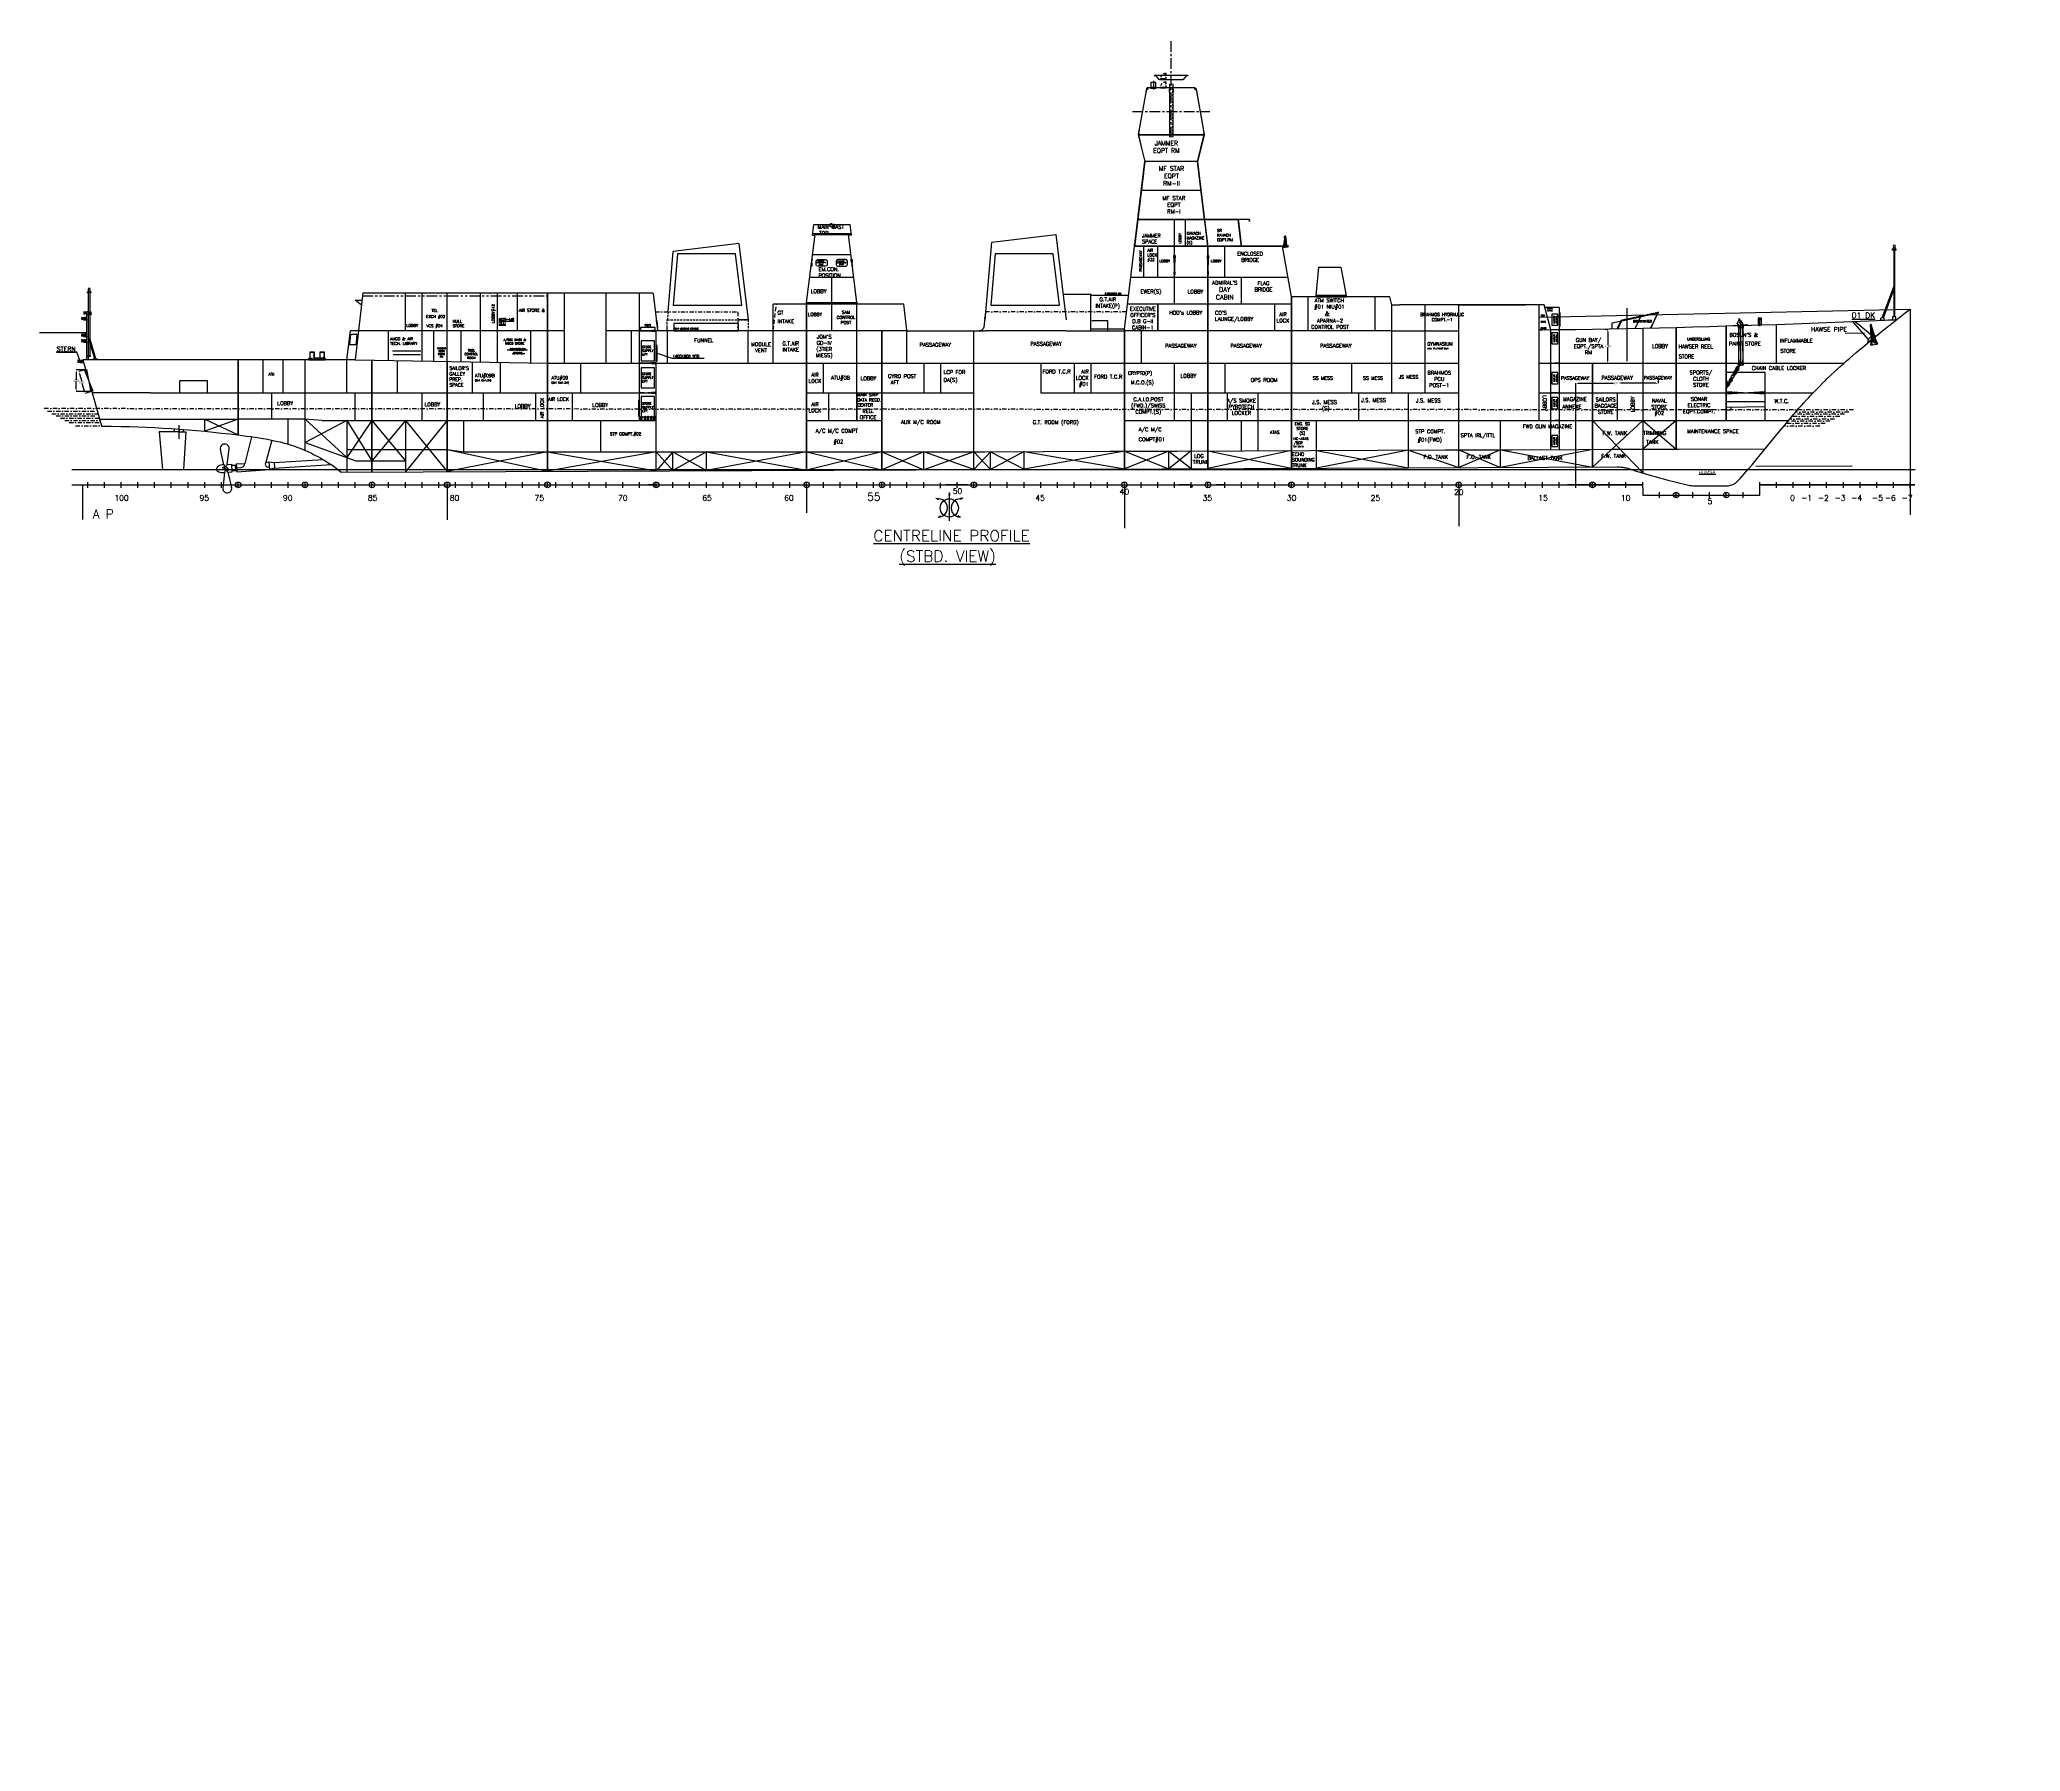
# Model space of a CAD drawing. Header units: inches. Extents: x -439515 to 169029, y 167278 to 315210.
# Drawn here: x 6903 to 169029, y 175048 to 315210 of the extents above; entities that cross this region are included whole.
import ezdxf
from ezdxf.enums import TextEntityAlignment as Align

# ---------------------------------------------------------------- set-up
doc = ezdxf.new("R2010")
doc.units = ezdxf.units.IN
doc.header["$LTSCALE"] = 700
doc.header["$MEASUREMENT"] = 0
doc.header["$PDMODE"] = 34
for name, pattern in [('CACHE', [0.375, 0.25, -0.125]), ('CENTER', [2, 1.25, -0.25, 0.25, -0.25]), ('CENTER2', [1.125, 0.75, -0.125, 0.125, -0.125]), ('DASHDOT', [1, 0.5, -0.25, 0, -0.25]), ('DASHDOT2', [0.5, 0.25, -0.125, 0, -0.125]), ('DASHDOT5', [7.2, 5, -1, 0.2, -1]), ('DASHED', [0.75, 0.5, -0.25]), ('DASHED11', [2, 1, -1]), ('Dashed_dotted', [34, 24, -5, 0, -5]), ('DOTDASH1', [1600, 1000, -250, 100, -250]), ('H1', [40, 20, -20]), ('HIDDEN', [0.375, 0.25, -0.125]), ('PHANTOM', [2.5, 1.25, -0.25, 0.25, -0.25, 0.25, -0.25])]:
    doc.linetypes.add(name, pattern=pattern)
for name, color, linetype in [('-1102', 7, 'Continuous'), ('-2', 7, 'Continuous'), ('00', 7, 'Continuous'), ('01', 7, 'Continuous'), ('01 DECK', 7, 'Continuous'), ('01DK', 7, 'Continuous'), ('1', 2, 'Continuous'), ('10001', 7, 'Continuous'), ('6001', 7, 'Continuous'), ('8001', 7, 'Continuous'), ('AP & CLS', 7, 'Continuous'), ('ASTER COMPLEX', 7, 'Continuous'), ('BOATS', 150, 'Continuous'), ('ChangeDec05', 254, 'Continuous'), ('COMPTNAME', 7, 'Continuous'), ('CUSTOMERS_WEAPONS_AND_SENSORS', 7, 'Continuous'), ('FLANG', 7, 'Continuous'), ('GA CHANGES AS PER CWP&A', 143, 'Continuous'), ('Layer1', 6, 'Continuous'), ('LAYER2', 7, 'PHANTOM'), ('MANHOLES', 160, 'Continuous'), ('NOTCH1', 7, 'Continuous'), ('PLAT1', 3, 'Continuous'), ('PLINES', 4, 'Continuous'), ('STIF3', 3, 'Continuous'), ('UP-DOWN', 7, 'Continuous'), ('WEAPON TEXT', 7, 'Continuous'), ('WHTD', 191, 'Continuous')]:
    doc.layers.add(name, color=color, linetype=linetype)
doc.layers.add('path', color=130, linetype='DOTDASH1', lineweight=35)
doc.styles.add('ROMANS', font='romans')
doc.styles.add('style1', font='romans.shx', dxfattribs={"height": 250})
doc.dimstyles.new('ISO-25', dxfattribs={"dimtxt": 2.5, "dimasz": 2.5, "dimexe": 1.25, "dimexo": 0.625, "dimtad": 1, "dimdsep": 46, "dimtxsty": 'Standard', "dimcen": 2.5, "dimadec": 0, "dimazin": 0, "dimtfac": 1, "dimtmove": 2, "dimatfit": 3, "dimfxl": 1, "dimtolj": 1, "dimtzin": 0, "dimarcsym": 0})
doc.dimstyles.get("Standard").update_dxf_attribs({"dimtxt": 150.18, "dimasz": 200.18, "dimexe": 0.8, "dimexo": 0.625, "dimgap": 0.09, "dimtad": 0, "dimtih": 1, "dimtoh": 1, "dimdec": 0, "dimzin": 0, "dimdsep": 46, "dimtxsty": 'Standard', "dimcen": 8.09, "dimclrd": 40, "dimclre": 40, "dimadec": 0, "dimazin": 0, "dimtfac": 1, "dimtdec": 0, "dimtofl": 0, "dimtmove": 0, "dimatfit": 3, "dimfxl": 1, "dimtolj": 1, "dimtzin": 0, "dimarcsym": 0})

# ---------------------------------------------------------------- blocks, each defined once
blk = doc.blocks.new('ARROW')
for p, q in [((0, 0), (25, 5)), ((0, 0), (25, -5)), ((25, -5), (25, 5))]:
    blk.add_line(p, q)
blk.add_solid([(0, 0), (25, 5), (25, -5)])
blk = doc.blocks.new('L1', base_point=(121652, 116332))
blk.add_line((121652, 116207), (121652, 116457))
blk = doc.blocks.new('rrrr')
for points, knots in [([(61928, 292381), (61890, 292389), (61775, 292415), (62158, 292457), (61698, 292506), (62158, 292557), (61701, 292607), (62148, 292657), (61794, 292700), (61863, 292726), (61905, 292731)], [402.0187464, 402.0187464, 402.0187464, 402.0187464, 484.991731, 646.6735981, 808.3188105, 969.9823404, 1131.6458704, 1293.3094003, 1454.9729302, 1551.3824181, 1551.3824181, 1551.3824181, 1551.3824181]), ([(61952, 292731), (61993, 292726), (62063, 292699), (61709, 292657), (62156, 292607), (61699, 292557), (62159, 292507), (61699, 292457), (62082, 292415), (61967, 292389), (61928, 292381)], [63.2684863, 63.2684863, 63.2684863, 63.2684863, 158.1326318, 319.7961617, 481.4499601, 643.1232271, 804.786757, 966.4502869, 1128.1138169, 1211.1086713, 1211.1086713, 1211.1086713, 1211.1086713])]:
    blk.add_open_spline(points, degree=3, knots=knots)
at = {"layer": '01', "linetype": 'ByBlock'}
blk.add_line((61952, 292731), (61905, 292731), dxfattribs=at)
blk = doc.blocks.new('*D238')
at = {"color": 40, "lineweight": -2, "transparency": 16777216}
for p, q in [((10530, 288143), (10116, 288024)), ((10172, 287832), (10351, 287209)), ((10573, 286436), (10394, 287059)), ((11042, 286363), (10628, 286244))]:
    blk.add_line(p, q, dxfattribs=at)
at = {"color": 40, "transparency": 16777216}
for points in [[(10204, 287841), (10140, 287823), (10117, 288024)], [(10605, 286446), (10541, 286427), (10629, 286244)]]:
    blk.add_solid(points, dxfattribs=at)
at = {"layer": 'Defpoints', "color": 0, "transparency": 16777216}
for p in [(10531, 288143), (10629, 286244), (11042, 286363)]:
    blk.add_point(p, dxfattribs=at)
at = {"color": 0, "transparency": 16777216, "insert": (10373, 287134), "char_height": 150.2, "attachment_point": 5}
blk.add_mtext('\\A1;1852', dxfattribs=at)
blk = doc.blocks.new('*D223')
at = {"color": 40, "lineweight": -2, "transparency": 16777216}
for p, q in [((10618, 288168), (9903, 288168)), ((9904, 287968), (9904, 287354)), ((9904, 286589), (9904, 287203)), ((11131, 286389), (9903, 286389))]:
    blk.add_line(p, q, dxfattribs=at)
at = {"color": 40, "transparency": 16777216}
for points in [[(9870, 287968), (9937, 287968), (9904, 288168)], [(9870, 286589), (9937, 286589), (9904, 286389)]]:
    blk.add_solid(points, dxfattribs=at)
at = {"layer": 'Defpoints', "color": 0, "transparency": 16777216}
for p in [(10618, 288168), (9904, 286389), (11132, 286389)]:
    blk.add_point(p, dxfattribs=at)
at = {"color": 0, "transparency": 16777216, "insert": (9904, 287278), "char_height": 150.2, "attachment_point": 5}
blk.add_mtext('\\A1;1780', dxfattribs=at)
blk = doc.blocks.new('23wert')
at = {"color": 3}
for p, q in [((-835646, 457130), (-835001, 458513)), ((-835640, 457130), (-834995, 458514))]:
    blk.add_line(p, q, dxfattribs=at)
for points in [[(-838670, 457066), (-838353, 457747, -0.2526691), (-838201, 457860), (-834995, 458545)], [(-838603, 457067), (-838312, 457691, -0.2526691), (-838159, 457804), (-834995, 458484)]]:
    blk.add_lwpolyline(points, format="xyb", dxfattribs=at)
at = {"color": 3, "linetype": 'CENTER2'}
blk.add_lwpolyline([(-834995, 458514), (-838180, 457832, 0.2526343), (-838332, 457718), (-838636, 457067)], format="xyb", dxfattribs=at)
at = {"color": 3}
blk.add_lwpolyline([(-839134, 457057), (-839134, 457579), (-836577, 458127), (-837057, 457099)], dxfattribs=at)
blk.add_arc((-834995, 458514), 30.4, 270, 90, dxfattribs=at)
blk = doc.blocks.new('device1k')
at = {"layer": '01DK', "color": 7}
for p, q in [((182205, 291872), (182093, 291087)), ((182145, 291802), (182133, 291802)), ((182133, 291792), (182133, 291802)), ((182145, 291792), (182133, 291792)), ((182198, 291822), (182145, 291822)), ((182145, 291772), (182145, 291822)), ((182191, 291772), (182145, 291772)), ((182291, 291872), (182205, 291872)), ((182205, 291087), (182205, 291872)), ((182243, 291087), (182243, 291872)), ((182291, 291087), (182291, 291872)), ((182393, 291087), (182291, 291872))]:
    blk.add_line(p, q, dxfattribs=at)
blk.add_lwpolyline([(182393, 290987), (182093, 290987), (182093, 291087), (182393, 291087)], close=True, dxfattribs=at)
blk = doc.blocks.new('L-50')
at = {"layer": '-2'}
for p, q in [((0, 0), (50, 0)), ((6, -45), (6, -11)), ((11, -6), (46, -6))]:
    blk.add_line(p, q, dxfattribs=at)
blk.add_lwpolyline([(0, 0), (0, -50)], dxfattribs=at)
for centre, radius, start, end in [((0, -44), 5.7, 266.80108, 357.42267), ((11, -11), 5, 90.00321, 180.02022), ((44, 0), 6, 284.47029, 1.78991)]:
    blk.add_arc(centre, radius, start, end, dxfattribs=at)
blk = doc.blocks.new('*D242')
at = {"layer": '01', "color": 40, "linetype": 'ByBlock', "lineweight": -2, "transparency": 16777216}
for p, q in [((132640, 278522), (132640, 287070)), ((132841, 287069), (135738, 287069)), ((139187, 287069), (136289, 287069)), ((139387, 287350), (139387, 287068))]:
    blk.add_line(p, q, dxfattribs=at)
at = {"layer": '01', "color": 40, "linetype": 'ByBlock', "transparency": 16777216}
for points in [[(132841, 287103), (132841, 287036), (132640, 287069)], [(139187, 287103), (139187, 287036), (139387, 287069)]]:
    blk.add_solid(points, dxfattribs=at)
at = {"layer": 'Defpoints', "color": 0, "linetype": 'ByBlock', "transparency": 16777216}
for p in [(139387, 287351), (139387, 287069), (132640, 278521)]:
    blk.add_point(p, dxfattribs=at)
at = {"layer": '01', "color": 0, "linetype": 'ByBlock', "transparency": 16777216, "insert": (136014, 287069), "char_height": 150.2, "attachment_point": 5}
blk.add_mtext('\\A1;6747', dxfattribs=at)
blk = doc.blocks.new('*D224')
at = {"layer": '01', "color": 40, "linetype": 'ByBlock', "lineweight": -2, "transparency": 16777216}
for p, q in [((134996, 291513), (135250, 291513)), ((135249, 291313), (135249, 290189)), ((135249, 288715), (135248, 288715)), ((135249, 288915), (135249, 290039))]:
    blk.add_line(p, q, dxfattribs=at)
at = {"layer": '01', "color": 40, "linetype": 'ByBlock', "transparency": 16777216}
for points in [[(135215, 291313), (135282, 291313), (135249, 291513)], [(135215, 288915), (135282, 288915), (135249, 288715)]]:
    blk.add_solid(points, dxfattribs=at)
at = {"layer": 'Defpoints', "color": 0, "linetype": 'ByBlock', "transparency": 16777216}
for p in [(134996, 291513), (135249, 288715), (135250, 288715)]:
    blk.add_point(p, dxfattribs=at)
at = {"layer": '01', "color": 0, "linetype": 'ByBlock', "transparency": 16777216, "insert": (135249, 290114), "char_height": 150.2, "attachment_point": 5}
blk.add_mtext('\\A1;2798', dxfattribs=at)
blk = doc.blocks.new('*D290')
at = {"color": 40, "lineweight": -2, "transparency": 16777216}
for p, q in [((145993, 292310), (146019, 292374)), ((146012, 292302), (146038, 292367)), ((146019, 292374), (146027, 292370)), ((146037, 292366), (146029, 292369))]:
    blk.add_line(p, q, dxfattribs=at)
at = {"color": 40, "transparency": 16777216}
for points in [[(146019, 292374), (146019, 292374), (146019, 292374)], [(146037, 292366), (146037, 292366), (146038, 292366)]]:
    blk.add_solid(points, dxfattribs=at)
at = {"layer": 'Defpoints', "color": 0, "transparency": 16777216}
for p in [(145992, 292309), (146011, 292301), (146038, 292366)]:
    blk.add_point(p, dxfattribs=at)
at = {"color": 0, "transparency": 16777216, "insert": (146028, 292370), "char_height": 0.6, "attachment_point": 5}
blk.add_mtext('\\A1;22.5', dxfattribs=at)
blk = doc.blocks.new('A$C575D3D3D')
at = {"layer": '-1102', "color": 7, "linetype": 'Dashed_dotted', "lineweight": 25}
for p, q in [((4625, 2600), (3776, 2600)), ((13489, -2400), (6270, -2400))]:
    blk.add_line(p, q, dxfattribs=at)
at = {"layer": '-1102', "color": 7, "lineweight": 25}
blk.add_line((6270, -2400), (13489, -2400), dxfattribs=at)
at = {"layer": '10001', "color": 7, "lineweight": 0}
for p, q in [((2831, 12150), (3155, 12150)), ((2831, 12150), (2831, 7400)), ((3155, 7400), (3155, 12150)), ((2831, 7400), (3155, 7400))]:
    blk.add_line(p, q, dxfattribs=at)
for points in [[(795, 11679, -0.414212), (795, 11779, -0.414212), (895, 11779, -0.414212), (895, 11679, -0.414212), (795, 11679), (795, 11684), (800, 11684, -0.4142212), (800, 11775, -0.4142212), (890, 11775, -0.4142212), (890, 11684, -0.4142212), (800, 11684, -0.4142212)], [(5095, 11679, -0.414212), (5095, 11779, -0.414212), (5195, 11779, -0.414212), (5195, 11679, -0.414212), (5095, 11679), (5095, 11684), (5100, 11684, -0.4142073), (5100, 11775, -0.4142212), (5191, 11775, -0.4142073), (5191, 11684, -0.4142212), (5100, 11684, -0.4142212)], [(61, 7556, -0.414212), (61, 7656, -0.4141867), (161, 7656, -0.414212), (161, 7556, -0.4141867), (61, 7556), (61, 7560), (65, 7560, -0.4142073), (65, 7651, -0.4141933), (156, 7651, -0.4142073), (156, 7560, -0.4141933), (65, 7560, -0.4141933)], [(5829, 7556, -0.414212), (5829, 7656, -0.414212), (5929, 7656, -0.414212), (5929, 7556, -0.414212), (5829, 7556), (5829, 7560), (5834, 7560, -0.4142073), (5834, 7651, -0.4142212), (5925, 7651, -0.4142073), (5925, 7560, -0.4142212), (5834, 7560, -0.4142212)]]:
    blk.add_lwpolyline(points, format="xyb", dxfattribs=at)
at = {"layer": '6001', "color": 7, "lineweight": 0}
for p, q in [((4851, 5200), (1131, 5200)), ((-303, -2450), (-300, -2421)), ((6125, -2400), (-151, -2400)), ((6270, -2400), (6150, -2400))]:
    blk.add_line(p, q, dxfattribs=at)
at = {"layer": '8001', "color": 7, "lineweight": 25}
blk.add_line((5897, 7387), (5948, 7593), dxfattribs=at)
at = {"layer": '8001', "color": 7, "linetype": 'DASHED', "lineweight": 25}
blk.add_line((-277, -2400), (-23, -2400), dxfattribs=at)
at = {"layer": 'FLANG', "color": 7, "lineweight": 0}
blk.add_lwpolyline([(10033, -148), (9959, -157), (9959, -165), (10034, -156), (10033, -148)], dxfattribs=at)
at = {"layer": 'NOTCH1', "color": 7}
for centre, start, end in [((41, 7603), 283.98187, 359.98755), ((9999, 0), 180.00447, 276.96762), ((10017, -150), 96.96368, 186.94733)]:
    blk.add_arc(centre, 15, start, end, dxfattribs=at)
at = {"layer": 'PLAT1', "color": 7}
for p, q in [((772, 11716), (38, 7618)), ((772, 11716), (38, 7618)), ((772, 11716), (736, 11517)), ((776, 11715), (740, 11516)), ((742, 11526), (744, 11534)), ((770, 11680), (744, 11534)), ((776, 11715), (772, 11716)), ((2527, 11800), (845, 11800)), ((3527, 11800), (2527, 11800)), ((2831, 11430), (2831, 11680)), ((3155, 11680), (3155, 11430)), ((5145, 11800), (3527, 11800)), ((5219, 11731), (5216, 11730)), ((5216, 11730), (5254, 11517)), ((5219, 11731), (5257, 11518)), ((5251, 11530), (5224, 11680)), ((5252, 11527), (5250, 11535)), ((5252, 11527), (5950, 7615)), ((5257, 11518), (5953, 7615)), ((107, 8003), (38, 7618)), ((42, 7617), (38, 7618)), ((3270, 7603), (41, 7603)), ((45, 7581), (41, 7580)), ((41, 7580), (628, 5208)), ((111, 8002), (42, 7617)), ((181, 7603), (181, 7608)), ((554, 7603), (181, 7603)), ((1370, 7603), (554, 7603)), ((2470, 7603), (1370, 7603)), ((3470, 7603), (2470, 7603)), ((3270, 7603), (3278, 7603)), ((5954, 7603), (3278, 7603)), ((4736, 7603), (3470, 7603)), ((5336, 7603), (4736, 7603)), ((5809, 7603), (5336, 7603)), ((5944, 7577), (5358, 5208)), ((5809, 7603), (5809, 7608)), ((5886, 7970), (5885, 7978)), ((5944, 7577), (5940, 7578)), ((5953, 7615), (5950, 7615)), ((340, 6387), (336, 6386)), ((342, 6387), (336, 6386)), ((5653, 6402), (5648, 6403)), ((5653, 6402), (5650, 6403)), ((507, 4157), (-276, -2223)), ((31, 316), (509, 4207)), ((509, 4207), (631, 5200)), ((515, 4206), (636, 5199)), ((615, 5200), (615, 5208)), ((5376, 5208), (615, 5208)), ((5376, 5200), (615, 5200)), ((634, 5209), (628, 5208)), ((631, 5200), (636, 5199)), ((876, 5208), (637, 5208)), ((876, 5200), (637, 5200)), ((4595, 5200), (3746, 5200)), ((5356, 5200), (5114, 5200)), ((5358, 5208), (5352, 5209)), ((5477, 4207), (5356, 5200)), ((5477, 4207), (5356, 5200)), ((5477, 4207), (5356, 5200)), ((5993, 5), (5477, 4207)), ((5479, 4157), (6262, -2223)), ((316, 2600), (316, 2605)), ((5675, 2605), (316, 2605)), ((5675, 2600), (316, 2600)), ((331, 2758), (336, 2757)), ((331, 2758), (336, 2757)), ((1546, 2600), (1546, 2605)), ((1546, 2600), (1546, 2605)), ((3026, 2600), (3026, 2605)), ((3026, 2600), (3026, 2605)), ((3776, 2600), (3776, 2605)), ((4625, 2605), (3776, 2605)), ((4625, 2600), (3776, 2600)), ((4445, 2600), (4445, 2605)), ((4445, 2600), (4445, 2605)), ((4625, 2600), (4625, 2605)), ((5655, 2758), (5660, 2759)), ((5655, 2758), (5660, 2759)), ((5675, 2600), (5675, 2605)), ((31, 316), (-284, -2250)), ((0, 0), (0, 5)), ((5994, 0), (0, 0)), ((150, 1289), (155, 1288)), ((150, 1289), (155, 1288)), ((8994, 0), (250, 0)), ((2360, 0), (2360, 5)), ((2360, 0), (2360, 5)), ((3590, 0), (3590, 5)), ((3590, 0), (3590, 5)), ((4514, 0), (4514, 5)), ((4514, 0), (4514, 5)), ((5955, 316), (5960, 317)), ((5955, 316), (5960, 317)), ((8994, 0), (5999, 0)), ((6899, 0), (6899, 5)), ((6899, 0), (6899, 5)), ((8129, 0), (8129, 5)), ((8129, 0), (8129, 5)), ((9023, -240), (8994, 0)), ((9999, 5), (8999, 5)), ((9999, 0), (8999, 0)), ((9999, 0), (8999, 0)), ((10001, 31), (9995, 30)), ((9995, 30), (10017, -150)), ((9999, 0), (9999, 5)), ((10001, 31), (10023, -149)), ((-150, -1153), (-145, -1154)), ((-150, -1153), (-145, -1154)), ((-30, -180), (-25, -181)), ((-30, -180), (-25, -181)), ((10023, -149), (10017, -150)), ((-309, -2450), (-285, -2249)), ((-303, -2450), (-279, -2250)), ((-297, -2400), (-297, -2395)), ((6270, -2395), (-297, -2395)), ((-297, -2395), (-55, -2395)), ((6270, -2400), (-297, -2400)), ((-285, -2249), (-279, -2250)), ((-284, -2250), (-279, -2251)), ((-276, -2251), (-284, -2250)), ((270, -2400), (277, -2400)), ((420, -2400), (424, -2400)), ((1770, -2400), (1777, -2400)), ((3270, -2400), (3277, -2400)), ((4770, -2400), (4777, -2400)), ((6270, -2400), (6270, -2395)), ((6270, -2400), (6270, -2395)), ((13489, -2395), (6270, -2395)), ((13489, -2400), (6270, -2400)), ((7770, -2400), (7777, -2400)), ((9130, -2395), (9270, -2395)), ((9270, -2400), (9278, -2400)), ((10020, -2400), (10026, -2400)), ((10770, -2400), (10776, -2400)), ((11520, -2400), (11526, -2400)), ((12270, -2400), (12278, -2400)), ((13020, -2400), (13026, -2400)), ((13476, -2450), (13503, -2347)), ((13482, -2450), (13509, -2348)), ((13489, -2400), (13489, -2395))]:
    blk.add_line(p, q, dxfattribs=at)
for points in [[(45, 7581), (340, 6387), (342, 6387), (634, 5209)], [(92, 7391), (340, 6387), (342, 6387), (634, 5209), (634, 5208)], [(5940, 7578), (5650, 6403), (5648, 6403), (5352, 5209)], [(5352, 5208), (5352, 5209), (5648, 6403), (5650, 6403), (5894, 7391)], [(637, 5200), (636, 5199), (515, 4206), (507, 4157)], [(5349, 5200), (5350, 5199), (5472, 4206), (5479, 4157)], [(10017, -150), (10017, -150), (9999, 0)], [(9270, -2395), (9270, -2250), (9025, -252)], [(-276, -2223), (-279, -2250), (-297, -2395)]]:
    blk.add_lwpolyline(points, dxfattribs=at)
blk.add_lwpolyline([(8995, 56), (9278, -2247, -0.0305584), (9278, -2252), (9278, -2395)], format="xyb", dxfattribs=at)
at = {"layer": 'STIF3', "color": 7}
for p, q in [((2806, 11800), (870, 11800)), ((5120, 11800), (3180, 11800)), ((5894, 7925), (5947, 7628)), ((5396, 2600), (594, 2600)), ((13340, -2400), (6295, -2400)), ((13476, -2450), (13483, -2424))]:
    blk.add_line(p, q, dxfattribs=at)

msp = doc.modelspace()

# ---------------------------------------------------------------- linework, layer by layer
at = {"layer": '-2'}
msp.add_line((92984.1, 294343.1), (90682.6, 294343.1), dxfattribs=at)
at = {"layer": '-2', "color": 3}
msp.add_line((92938.9, 294287.4), (92938.9, 294282.8), dxfattribs=at)
at = {"linetype": 'CENTER'}
for p, q in [((99522.1, 307212.3), (99522.1, 315210.2)), ((96350.3, 309323), (102693.9, 309323))]:
    msp.add_line(p, q, dxfattribs=at)
at = {"color": 7}
for p, q in [((96876.2, 307419.1), (102168, 307419.1)), ((105269, 298295.3), (105000.1, 300485)), ((69686.1, 293687.7), (70369.5, 299253.2)), ((73791.9, 293687.7), (73108.5, 299253.2)), ((96523.6, 298295.3), (108642.7, 298295.3)), ((108642.7, 298295.3), (109077.4, 298295.3)), ((158571.5, 298069), (158754, 298069)), ((158571.5, 297977.8), (158571.5, 298069)), ((158662.7, 297977.8), (158571.5, 297977.8)), ((158662.7, 297977.8), (158662.7, 292502.4)), ((158754, 298069), (158845.3, 298069)), ((158754, 292502.4), (158754, 297977.8)), ((158845.3, 297977.8), (158754, 297977.8)), ((158845.3, 298069), (158845.3, 297977.8)), ((105269, 293550.9), (105269, 295740.6)), ((10820.7, 294555.6), (11003.2, 294555.6)), ((10820.7, 294464.3), (10820.7, 294555.6)), ((10911.9, 294464.3), (10820.7, 294464.3)), ((10911.9, 289354), (10911.9, 294464.3)), ((11003.2, 294555.6), (11094.4, 294555.6)), ((11094.4, 294464.3), (11003.2, 294464.3)), ((11003.2, 294464.3), (11003.2, 290768.5)), ((11094.4, 294555.6), (11094.4, 294464.3)), ((56000.5, 284016.5), (56000.5, 294463.2)), ((92938.9, 294282.8), (96030.9, 294282.8)), ((92938.9, 291363.2), (92938.9, 294282.8)), ((117586.1, 293505.3), (118224.7, 293505.3)), ((129629.5, 284016.5), (129629.5, 293505.3)), ((158662.7, 295033.6), (157692.5, 292402.1)), ((158662.7, 294769.8), (157789.7, 292402.1)), ((10514.9, 292359.2), (10315.8, 292359.2)), ((10518, 292334.3), (10319, 292300.2)), ((10521.1, 292436.9), (10322.1, 292468)), ((10518, 292393.4), (10322.1, 292408.9)), ((10521.1, 292300.2), (10322.1, 292256.6)), ((10681, 292815.5), (10481.9, 292815.5)), ((10684.1, 292790.6), (10485.1, 292756.4)), ((10687.2, 292893.2), (10488.2, 292924.3)), ((10684.1, 292849.7), (10488.2, 292865.2)), ((10687.2, 292756.4), (10488.2, 292712.9)), ((10775, 292730.5), (10866.3, 292730.5)), ((10775, 289080.2), (10775, 292730.5)), ((10866.3, 292730.5), (10866.3, 289080.2)), ((10954.1, 292893.2), (11153.2, 292924.3)), ((10954.1, 292756.4), (11153.2, 292712.9)), ((10957.2, 292849.7), (11153.2, 292865.2)), ((10957.2, 292790.6), (11156.3, 292756.4)), ((10960.3, 292815.5), (11159.4, 292815.5)), ((157693.5, 292402.1), (157602.3, 292402.1)), ((157602.3, 292240.8), (157602.3, 292402.1)), ((157876, 292402.1), (157784.8, 292402.1)), ((157876.9, 292252.6), (157876, 292402.1)), ((158571.5, 292502.4), (158571.5, 292283.9)), ((158662.7, 292502.4), (158571.5, 292502.4)), ((158845.3, 292502.4), (158754, 292502.4)), ((158845.3, 292294.1), (158845.3, 292502.4)), ((10514.9, 290990.4), (10315.8, 290990.4)), ((10514.9, 290534.1), (10315.8, 290534.1)), ((10518, 290965.5), (10319, 290931.3)), ((10518, 290509.2), (10319, 290475)), ((10521.1, 291068.1), (10322.1, 291099.1)), ((10518, 291024.5), (10322.1, 291040.1)), ((10521.1, 290931.3), (10322.1, 290887.8)), ((10521.1, 290611.8), (10322.1, 290642.9)), ((10518, 290568.3), (10322.1, 290583.8)), ((10521.1, 290475), (10322.1, 290431.5)), ((11413.8, 289080.2), (10911.9, 290768.5)), ((11505.1, 289080.2), (11003.2, 290768.5)), ((11003.2, 290461.5), (11003.2, 289354)), ((58281.4, 291361.2), (58281.4, 288715.3)), ((64896.1, 288715.3), (64896.1, 291361.2)), ((77897.6, 291361.2), (73791.9, 291361.2)), ((90907.2, 291361.2), (95689.9, 291361.2)), ((138114.6, 291585.4), (138114.6, 279730.5)), ((10200.5, 288850.2), (10001.4, 288850.2)), ((10203.6, 288825.3), (10004.5, 288791.1)), ((10206.7, 288927.9), (10007.7, 288959)), ((10203.6, 288884.4), (10007.7, 288899.9)), ((10206.7, 288791.1), (10007.7, 288747.6)), ((10186.9, 288765.2), (10491.2, 288765.2)), ((10505.1, 288712.1), (10186.9, 288765.2)), ((10729.4, 289080.2), (10775, 289080.2)), ((10729.4, 288989), (10729.4, 289080.2)), ((10866.3, 289354), (10911.9, 289354)), ((10866.3, 289080.2), (10911.9, 289080.2)), ((11003.2, 289354), (10911.9, 289354)), ((10911.9, 289080.2), (10911.9, 288989)), ((11322.6, 289080.2), (11413.8, 289080.2)), ((11322.6, 288989), (11322.6, 289080.2)), ((11596.3, 289080.2), (11505.1, 289080.2)), ((26803.7, 288989), (26803.7, 286297.5)), ((28629, 281576.8), (28629, 288989)), ((28940.5, 288989), (28940.5, 289109.4)), ((28940.5, 288989), (30286.3, 288989)), ((29060.7, 289121.3), (28952.4, 289121.3)), ((28952.4, 288989), (28952.4, 289121.3)), ((29045.2, 288999.9), (29045.2, 289604.8)), ((29045.2, 289487), (29045.2, 289480.2)), ((29072.5, 288999.9), (29064.2, 288999.9)), ((29354.1, 289373.6), (29354.1, 289400.4)), ((30274.4, 289121.3), (29354.1, 289121.3)), ((29369.6, 289604.8), (29369.6, 288999.9)), ((29369.6, 289487), (29369.6, 289480.2)), ((29369.6, 289373.6), (29369.6, 289400.4)), ((29857.2, 289121.3), (29857.2, 289604.8)), ((30181.7, 289604.8), (30181.7, 289121.3)), ((30274.4, 288989), (30274.4, 289121.3)), ((30286.3, 288989), (30286.3, 289109.4)), ((71054.7, 286297.5), (71054.7, 288715.3)), ((79266.1, 288715.3), (79266.1, 286297.5)), ((80634.7, 288715.3), (80634.7, 286297.5)), ((88846.1, 288715.3), (88846.1, 286297.5)), ((91583.3, 288715.3), (91583.3, 286297.5)), ((92951.8, 288715.3), (92951.8, 286297.5)), ((99794.7, 284016.5), (99794.7, 288715.3)), ((103900.4, 288715.3), (103900.4, 286297.5)), ((15975.2, 286297.5), (11198.8, 286297.5)), ((15975.2, 286297.5), (57369, 286297.5)), ((25891.9, 286297.5), (25891.9, 284127.8)), ((69686.1, 286297.5), (83371.8, 286297.5)), ((71510.9, 284016.5), (71510.9, 286297.5)), ((88846.1, 286297.5), (123060.5, 286297.5)), ((101163.3, 286297.5), (101163.3, 280080.8)), ((106637.5, 281550.4), (106637.5, 286297.5)), ((114848.9, 286297.5), (114848.9, 284016.5)), ((118954.7, 280151), (118954.7, 286297.5)), ((129629.5, 286297.5), (152080.6, 286297.5)), ((136061.8, 284016.5), (136061.8, 286297.5)), ((11821, 284127.8), (23154.8, 284127.8)), ((20417.6, 283137.9), (20417.6, 284127.8)), ((28629, 284127.8), (23154.8, 284127.8)), ((29997.6, 284016.5), (57369, 284016.5)), ((32050.5, 284016.5), (32050.5, 279810.5)), ((36840.5, 284016.5), (36840.5, 279829.1)), ((52806.6, 284016.5), (52806.6, 281461.8)), ((69686.1, 284016.5), (75844.7, 284016.5)), ((95689, 284016.5), (150049.9, 284016.5)), ((111427.5, 280121.4), (111427.5, 284016.5)), ((126481.8, 280181.1), (126481.8, 284016.5)), ((17954.2, 283088.3), (16676.9, 283088.3)), ((16676.9, 283088.3), (16950.6, 280002)), ((17954.2, 283088.3), (17954.2, 283342)), ((18319.2, 283088.3), (17954.2, 283088.3)), ((18319.2, 282516.7), (18319.2, 283648.7)), ((18319.2, 283316.4), (18319.2, 283088.3)), ((18319.2, 283088.3), (18684.1, 283088.3)), ((18684.1, 283088.3), (18684.1, 283288.4)), ((18684.1, 283088.3), (18866.6, 283088.3)), ((18866.6, 283088.3), (18684.1, 280002)), ((24239, 282684.4), (23710.2, 280512.5)), ((25907.9, 282411.9), (25380.8, 280501.8)), ((28629, 282215.5), (32780.4, 280722.8)), ((21983.9, 280403.7), (21695.7, 281651.2)), ((22257.1, 280420.9), (22413.5, 281688.7)), ((22993.7, 280467.3), (23710.2, 280512.5)), ((25413.4, 280619.9), (25676.4, 280636.5)), ((25676.4, 280636.5), (26091.9, 280571.3)), ((25676.4, 280636.5), (25716.6, 279999.1)), ((26089.7, 280606.1), (26120.6, 280116)), ((26091.9, 280571.3), (30102.2, 280824.2)), ((32780.4, 280722.8), (36840.5, 280722.8)), ((58737.6, 279912.6), (58737.6, 281461.8)), ((61474.7, 279923.5), (61474.7, 281461.8)), ((79266.1, 279993.9), (79266.1, 281461.8)), ((84740.4, 280015.6), (84740.4, 281463.7)), ((87477.6, 280026.4), (87477.6, 281474.6)), ((99338.5, 280073.5), (99338.5, 281521.2)), ((10837.6, 278521.2), (10837.6, 278977.4)), ((12206.2, 278521.2), (12206.2, 278977.4)), ((13574.8, 278521.2), (13574.8, 278977.4)), ((14943.3, 278521.2), (14943.3, 278977.4)), ((16311.9, 278521.2), (16311.9, 278977.4)), ((16950.6, 280002), (18684.1, 280002)), ((17680.5, 278521.2), (17680.5, 278977.4)), ((19049.1, 278521.2), (19049.1, 278977.4)), ((20417.6, 278521.2), (20417.6, 278977.4)), ((21786.2, 278521.2), (21786.2, 278977.4)), ((22024.1, 279766.3), (21894.9, 278492.4)), ((22257.1, 280420.9), (22629.5, 280444.4)), ((22297.3, 279783.5), (22669.7, 279807)), ((22297.3, 279783.5), (22611.7, 278545.4)), ((22669.7, 279807), (22629.5, 280444.4)), ((22635.2, 280353.3), (22999.4, 280376.3)), ((22663.9, 279898), (23028.1, 279921)), ((22908.3, 280371.5), (22937.1, 279915.3)), ((22993.7, 280467.3), (23033.9, 279829.9)), ((22999.4, 280376.3), (23010.5, 280285.7)), ((23013.8, 280148.6), (23410.9, 280173.7)), ((23033.9, 279829.9), (25716.6, 279999.1)), ((23154.8, 278521.2), (23154.8, 278977.4)), ((24523.3, 278521.2), (24523.3, 278977.4)), ((26120.6, 280116), (25716.6, 279999.1)), ((25891.9, 278521.2), (25891.9, 278977.4)), ((26120.6, 280116), (30756.5, 280408.4)), ((27260.5, 278521.2), (27260.5, 278977.4)), ((28629, 278521.2), (28629, 278977.4)), ((29997.6, 278521.2), (29997.6, 278977.4)), ((31366.2, 278521.2), (31366.2, 278977.4)), ((32734.8, 278521.2), (32734.8, 278977.4)), ((34103.3, 278521.2), (34103.3, 278977.4)), ((35471.9, 278521.2), (35471.9, 278977.4)), ((36840.5, 278521.2), (36840.5, 278977.4)), ((38209, 278521.2), (38209, 278977.4)), ((39577.6, 278521.2), (39577.6, 278977.4)), ((40261.9, 278521.2), (40261.9, 278977.4)), ((40946.2, 278521.2), (40946.2, 278977.4)), ((42314.7, 278521.2), (42314.7, 278977.4)), ((43683.3, 278521.2), (43683.3, 278977.4)), ((45051.9, 278521.2), (45051.9, 278977.4)), ((46420.5, 278521.2), (46420.5, 278977.4)), ((47789, 278521.2), (47789, 278977.4)), ((48473.3, 278521.2), (48473.3, 278977.4)), ((49157.6, 278521.2), (49157.6, 278977.4)), ((50526.2, 278521.2), (50526.2, 278977.4)), ((51894.7, 278521.2), (51894.7, 278977.4)), ((53263.3, 278521.2), (53263.3, 278977.4)), ((54631.9, 278521.2), (54631.9, 278977.4)), ((56000.4, 278521.2), (56000.4, 278977.4)), ((57369, 278521.2), (57369, 278977.4)), ((58737.6, 278521.2), (58737.6, 278977.4)), ((60106.2, 278521.2), (60106.2, 278977.4)), ((61474.7, 278521.2), (61474.7, 278977.4)), ((62843.3, 278521.2), (62843.3, 278977.4)), ((64211.9, 278521.2), (64211.9, 278977.4)), ((65580.4, 278521.2), (65580.4, 278977.4)), ((66949, 278521.2), (66949, 278977.4)), ((68317.6, 278521.2), (68317.6, 278977.4)), ((69686.1, 278521.2), (69686.1, 278977.4)), ((71054.7, 278521.2), (71054.7, 278977.4)), ((72423.3, 278521.2), (72423.3, 278977.4)), ((73791.9, 278521.2), (73791.9, 278977.4)), ((75160.4, 278521.2), (75160.4, 278977.4)), ((75844.7, 278521.2), (75844.7, 278977.4)), ((76529, 278521.2), (76529, 278977.4)), ((77897.6, 278521.2), (77897.6, 278977.4)), ((79266.1, 278521.2), (79266.1, 278977.4)), ((80634.7, 278468), (80634.7, 278924.2)), ((82003.3, 278521.2), (82003.3, 278977.4)), ((83371.8, 278521.2), (83371.8, 278977.4)), ((84740.4, 278521.2), (84740.4, 278977.4)), ((86109, 278521.2), (86109, 278977.4)), ((87477.6, 278521.2), (87477.6, 278977.4)), ((88846.1, 278521.2), (88846.1, 278977.4)), ((90214.7, 278521.2), (90214.7, 278977.4)), ((91583.3, 278521.2), (91583.3, 278977.4)), ((92951.8, 278521.2), (92951.8, 278977.4)), ((94320.4, 278521.2), (94320.4, 278977.4)), ((95689, 278521.2), (95689, 278977.4)), ((97057.5, 278521.2), (97057.5, 278977.4)), ((98426.1, 278521.2), (98426.1, 278977.4)), ((99794.7, 278521.2), (99794.7, 278977.4)), ((101163.3, 278521.2), (101163.3, 278977.4)), ((102531.8, 278521.2), (102531.8, 278977.4)), ((103900.4, 278521.2), (103900.4, 278977.4)), ((105269, 278521.2), (105269, 278977.4)), ((106637.5, 278521.2), (106637.5, 278977.4)), ((108006.1, 278521.2), (108006.1, 278977.4)), ((109374.7, 278521.2), (109374.7, 278977.4)), ((110743.2, 278521.2), (110743.2, 278977.4)), ((112111.8, 278521.2), (112111.8, 278977.4)), ((113480.4, 278521.2), (113480.4, 278977.4)), ((114849, 278521.2), (114849, 278977.4)), ((116217.5, 278521.2), (116217.5, 278977.4)), ((117586.1, 278521.2), (117586.1, 278977.4)), ((118954.7, 278521.2), (118954.7, 278977.4)), ((120323.2, 278521.2), (120323.2, 278977.4)), ((121691.8, 278521.2), (121691.8, 278977.4)), ((123060.4, 278521.2), (123060.4, 278977.4)), ((124428.9, 278521.2), (124428.9, 278977.4)), ((125797.5, 278521.2), (125797.5, 278977.4)), ((127166.1, 278521.2), (127166.1, 278977.4)), ((128534.7, 278521.2), (128534.7, 278977.4)), ((129903.2, 278521.2), (129903.2, 278977.4)), ((131271.8, 278521.2), (131271.8, 278977.4)), ((132640.4, 278521.2), (132640.4, 278977.4)), ((134008.9, 278521.2), (134008.9, 278977.4)), ((135377.5, 278521.2), (135377.5, 278977.4)), ((136746.1, 278521.2), (136746.1, 278977.4)), ((138114.6, 278521.2), (138114.6, 278977.4)), ((147376.9, 280272.6), (155268.7, 280304.2)), ((147694.6, 277921.1), (147694.6, 278977.4)), ((147694.6, 278521.2), (147694.6, 278977.4)), ((149063.2, 278521.2), (149063.2, 278977.4)), ((150431.8, 278521.2), (150431.8, 278977.4)), ((151800.3, 278521.2), (151800.3, 278977.4)), ((153168.9, 278521.2), (153168.9, 278977.4)), ((154537.5, 278521.2), (154537.5, 278977.4)), ((155906.1, 278521.2), (155906.1, 278977.4)), ((157274.6, 278521.2), (157274.6, 278977.4)), ((158643.2, 278521.2), (158643.2, 278977.4)), ((160011.8, 278521.2), (160011.8, 278977.4)), ((9536, 278749.3), (138114.6, 278749.3)), ((82863.4, 278749.3), (81111.7, 278749.3)), ((81346.2, 277927.6), (81346.2, 275814.4)), ((101163.3, 278794.9), (101163.3, 278703.6)), ((101163.3, 278794.9), (101163.3, 278703.6)), ((116217.5, 278749.3), (117586.1, 278749.3)), ((138114.6, 278521.2), (138114.6, 277921.1)), ((138114.6, 277921.1), (147694.6, 277921.1)), ((139483.2, 277693), (139483.2, 278149.2)), ((140851.8, 277693), (140851.8, 278149.2)), ((142220.4, 277693), (142220.4, 278149.2)), ((143588.9, 277693), (143588.9, 278149.2)), ((144957.5, 277693), (144957.5, 278149.2)), ((146326.1, 277693), (146326.1, 278149.2)), ((147694.6, 278749.3), (160393.1, 278749.3))]:
    msp.add_line(p, q, dxfattribs=at)
for p, q in [((95689, 291498), (97375, 305229.3)), ((101697.2, 305229.3), (97375, 305229.3)), ((102531.8, 298295.3), (101697.2, 305229.3)), ((101982.7, 302857.2), (97083.7, 302857.2)), ((70153, 299207.6), (70259.5, 300074.4)), ((70259.5, 300074.4), (73255, 300074.4)), ((73361.5, 299207.6), (73255, 300074.4)), ((96792.4, 300485), (105000.1, 300485)), ((100707.1, 298295.3), (100707.1, 300485)), ((70153, 299207.6), (70363.9, 299207.6)), ((70872.2, 299253.2), (70872.2, 299298.9)), ((72605.8, 299253.2), (72605.8, 299298.9)), ((73361.5, 299207.6), (73114.1, 299207.6)), ((70167.9, 297611), (73310.1, 297611)), ((71739, 293550.9), (71739, 295740.6)), ((66949, 288715.3), (66949, 293550.9)), ((116217.5, 291361.2), (116217.5, 294143.9)), ((120323.2, 286297.5), (120323.2, 293505.3)), ((123060.6, 280167.6), (123060.4, 293505.3)), ((93039.7, 292210.4), (94320.4, 292210.4)), ((94320.4, 292210.4), (94320.4, 291361.2)), ((131271.8, 293285.6), (130105.7, 293285.6)), ((131271.8, 293285.6), (131271.8, 281648.5)), ((145998.2, 292323.6), (145828.9, 291905)), ((149063.2, 288715.3), (149063.2, 291888.4)), ((155295.3, 292118.2), (156562.1, 290655.8)), ((155517, 292127.1), (156887.3, 290981)), ((10587, 291212), (9509.6, 291212)), ((49841.9, 291357), (48473.3, 291356.1)), ((57369, 291361.7), (53263.3, 291359.2)), ((83371.8, 280010.3), (83371.8, 291361.2)), ((130587.5, 281645.3), (130587.5, 291451.4)), ((145933.2, 291783.5), (145933.2, 291645.3)), ((145933.2, 291645.3), (146334.7, 291645.3)), ((145963.3, 291673.8), (145963.3, 288757.9)), ((145963.3, 291673.8), (146304.5, 291673.8)), ((145963.3, 291673.8), (145963.3, 291645.3)), ((145974.3, 291808.6), (145974.3, 291718.3)), ((146293.6, 291791.3), (146293.6, 291718.3)), ((146304.5, 291673.8), (146304.5, 288756.6)), ((146304.5, 291673.8), (146304.5, 291645.3)), ((146334.7, 291798.2), (146334.7, 291645.3)), ((156562.1, 290655.8), (156519.3, 290358.1)), ((156887.3, 290981), (157223.8, 290950.2)), ((11596.3, 289080.2), (11596.3, 288989)), ((25207.1, 286297.5), (25207.1, 288989)), ((32050.5, 286297.5), (32050.5, 288989)), ((145998.8, 288598.4), (145866.8, 288370.8)), ((145952.4, 288803.5), (146315.4, 288802.2)), ((145952.4, 288803.5), (145953, 288642.9)), ((145963.3, 288757.9), (146304.5, 288756.6)), ((146034.5, 288586.2), (146125, 288779.2)), ((146315.4, 288802.2), (146314.8, 288642.9)), ((144995.2, 287273), (144957.5, 287273.7)), ((145082.6, 287040.7), (145057.2, 286997.4)), ((145233.6, 287251.5), (145143.9, 287098.7)), ((145143.9, 287098.7), (145217.1, 287055.7)), ((145217.1, 287055.7), (145183.3, 286945.7)), ((145248.1, 287432.3), (145190.7, 287334.6)), ((145306.8, 287208.5), (145217.1, 287055.7)), ((145295.3, 287404.6), (145237.9, 287306.9)), ((145294.3, 287395.8), (145387.7, 287554.9)), ((145434, 287749.3), (145337.3, 287584.6)), ((145337.3, 287584.6), (145511.4, 287482.3)), ((145416.5, 287345.4), (145353.2, 287237.5)), ((145367.5, 287352.8), (145461, 287511.9)), ((145450.6, 287296.3), (145392.8, 287198.8)), ((145434, 287749.3), (145608.2, 287647.1)), ((145578, 287878.9), (145484.5, 287719.7)), ((145608.2, 287647.1), (145511.4, 287482.3)), ((145518.2, 287933.3), (145575.6, 288031)), ((145651.2, 287835.9), (145557.7, 287676.7)), ((145565.4, 287905.6), (145622.8, 288003.3)), ((145652.2, 288005.4), (145746.2, 288165.5)), ((145804.3, 288180.6), (145667.3, 287947.3)), ((145738, 287935.7), (145680.6, 287838)), ((145767, 288357), (145709.6, 288259.3)), ((145725.4, 287962.4), (145819.4, 288122.5)), ((145727.8, 287810.3), (145785.2, 287908)), ((145814.2, 288329.3), (145756.9, 288231.6)), ((145929.4, 288261.7), (145872, 288164)), ((145914.5, 288581.4), (145987.2, 288581.1)), ((145976.6, 288234), (145919.2, 288136.3)), ((146070.5, 288560.2), (145940, 288327.8)), ((146077.7, 288580.7), (146359.8, 288579.7)), ((32734.8, 284016.5), (32734.8, 286297.5)), ((38209, 284016.5), (38209, 286297.5)), ((104128.5, 284016.5), (104128.5, 286297.5)), ((27260.5, 282077.7), (27260.5, 284127.8)), ((29997.6, 284016.5), (28629, 284127.8)), ((40261.9, 281644.3), (41630.5, 281461.8)), ((57369, 278749.3), (56684.7, 278749.3)), ((101163.3, 278749.3), (100159.6, 278749.3))]:
    msp.add_line(p, q)
at = {"linetype": 'ByBlock'}
for p, q in [((99794.7, 298295.3), (99794.7, 300485)), ((97285.6, 295740.6), (97285.6, 298295.3))]:
    msp.add_line(p, q, dxfattribs=at)
at = {"linetype": 'Continuous'}
for p, q in [((102263, 300485), (105000.1, 300485)), ((55316.1, 291360.4), (55316.2, 288715.3))]:
    msp.add_line(p, q, dxfattribs=at)
at = {"color": 7, "lineweight": 40}
for p, q in [((102531.8, 298295.3), (102531.8, 280086)), ((48473.3, 294463.3), (48473.3, 279871.9)), ((69686.1, 293550.9), (69686.1, 279956)), ((109374.7, 294143.9), (109374.7, 280113)), ((75844.7, 291361.2), (75844.7, 279980.4)), ((140851.8, 291649.2), (140851.8, 281685.4)), ((144957.5, 291759.8), (144957.5, 284016.5)), ((23154.8, 288989), (23154.8, 282836.8)), ((34103.3, 288965.2), (34103.3, 279818.5)), ((40261.9, 288858.1), (40261.9, 279839.4)), ((134008.9, 288715.3), (134008.9, 280210.5)), ((144994, 287273), (144994, 286680.4)), ((73791.9, 286297.5), (73791.9, 284016.5))]:
    msp.add_line(p, q, dxfattribs=at)
at = {"color": 7, "linetype": 'Continuous'}
for p, q in [((109093.1, 295740.6), (96209.9, 295740.6)), ((69686.1, 293550.9), (69686.1, 293687.7)), ((69686.1, 293687.7), (73791.9, 293687.7)), ((73791.9, 293687.7), (73791.9, 293550.9)), ((109374.7, 293550.9), (95941, 293550.9)), ((102531.8, 278749.3), (103900.4, 278749.3)), ((103900.4, 278749.3), (103216.1, 278749.3)), ((138114.6, 278749.3), (131955.9, 278749.3)), ((160393.1, 278749.3), (147694.6, 278749.3))]:
    msp.add_line(p, q, dxfattribs=at)
at = {"color": 7, "linetype": 'ByBlock'}
for p, q in [((33351.6, 294463.3), (32734.8, 288989)), ((32050.5, 288989), (32341.7, 291361.2)), ((32281.3, 290271.9), (32376.5, 291047.4)), ((32780.6, 290220.7), (32326.6, 290220.7)), ((33026, 291361.2), (32341.7, 291361.2)), ((32421.8, 291087.4), (32835.5, 291087.4)), ((32880.7, 291036.3), (32780.6, 290220.7))]:
    msp.add_line(p, q, dxfattribs=at)
at = {"linetype": 'DASHED'}
for p, q in [((66949, 291406.8), (67212.3, 293550.9)), ((91902.6, 288716.3), (92951.8, 288716.3))]:
    msp.add_line(p, q, dxfattribs=at)
at = {"color": 42}
for p, q in [((71739, 291361.2), (71739, 293550.9)), ((36156.2, 288929.5), (36156.2, 286297.5)), ((51210.5, 286297.5), (51210.5, 288715.3)), ((114301.5, 286297.5), (114301.5, 288715.3))]:
    msp.add_line(p, q, dxfattribs=at)
at = {"color": 40}
for p, q in [((98426.1, 291361.2), (98426.1, 293550.9)), ((98426.1, 293550.9), (98426.1, 291361.2))]:
    msp.add_line(p, q, dxfattribs=at)
at = {"linetype": 'DASHED11'}
for p, q in [((145974.3, 291830.5), (145974.3, 288813.5)), ((145974.3, 291794.3), (145974.3, 288617.1)), ((146293.6, 291794.3), (146293.6, 288617.1))]:
    msp.add_line(p, q, dxfattribs=at)
at = {"ltscale": 0.2}
for p, q in [((146748, 291820.9), (146644.2, 291843.2)), ((145521, 291788.8), (145515.3, 291778.1)), ((145521, 291788.8), (145623.5, 291816.5)), ((145974.3, 291808.6), (145974.3, 291718.3)), ((146748, 291820.9), (146754.3, 291810.5))]:
    msp.add_line(p, q, dxfattribs=at)
at = {"color": 3}
for p, q in [((156809.2, 291891.5), (156764.3, 291883.5)), ((156809.2, 291891.5), (156764.3, 291883.5)), ((156836.8, 290553), (156764.3, 291883.5)), ((156836.8, 290553), (156764.3, 291883.5)), ((157196.2, 290616.4), (156809.2, 291891.5)), ((157196.2, 290616.4), (156809.2, 291891.5)), ((156785.4, 290201.1), (156836.8, 290553)), ((156785.4, 290201.1), (157365, 290303.3)), ((156785.5, 290201.1), (156836.9, 290553)), ((156785.5, 290201.1), (157365, 290303.3)), ((156834.5, 291483.5), (156879.4, 291491.4)), ((156836.8, 290553), (157196.2, 290616.4)), ((156836.8, 290553), (157196.2, 290616.4)), ((157196.2, 290616.4), (156836.8, 290553)), ((157196.3, 290616.4), (156836.9, 290553)), ((157199.5, 290598.4), (156840.1, 290535)), ((157199.5, 290598.4), (156840.1, 290535)), ((156840.1, 290535), (156843.6, 290514.8)), ((156840.1, 290535), (156855.9, 290445.1)), ((156843.6, 290514.8), (156844.8, 290508)), ((156844, 290509.5), (157203.4, 290572.9)), ((156844, 290509.5), (157203.4, 290572.9)), ((156844, 290509.5), (156848, 290487)), ((156844, 290509.5), (156848, 290487)), ((156848, 290487), (157207.4, 290550.4)), ((156848, 290487), (157207.4, 290550.4)), ((157215.3, 290508.5), (156855.9, 290445.1)), ((156855.9, 290445.1), (156895.5, 290220.5)), ((156883.6, 290287.9), (156885, 290280.4)), ((156885, 290280.4), (156888.9, 290257.9)), ((156888.9, 290257.9), (156895.5, 290220.5)), ((156895.5, 290220.5), (157254.9, 290283.9)), ((156895.5, 290220.5), (157254.9, 290283.9)), ((157050, 290595.1), (156930.6, 290475.7)), ((156930.6, 290475.7), (157050, 290595.1)), ((156992.8, 290584.2), (157037.7, 290592.1)), ((157365, 290303.3), (157196.2, 290616.4)), ((157365, 290303.3), (157196.3, 290616.4)), ((157203, 290578.2), (157199.5, 290598.4)), ((157215.3, 290508.5), (157199.5, 290598.4)), ((157204.2, 290571.4), (157203, 290578.2)), ((157207.4, 290550.4), (157203.4, 290572.9)), ((157207.4, 290550.4), (157203.4, 290572.9)), ((157254.9, 290283.9), (157215.3, 290508.5)), ((157244.4, 290343.8), (157243, 290351.3)), ((157248.3, 290321.3), (157244.4, 290343.8)), ((157254.9, 290283.9), (157248.3, 290321.3))]:
    msp.add_line(p, q, dxfattribs=at)
at = {"color": 7, "extrusion": (0, 0, -1)}
for p, q in [((66949, 291361.2), (57369, 291361.2)), ((66949, 291361.2), (57369, 291361.2)), ((77897.6, 291361.2), (84284.2, 291361.2))]:
    msp.add_line(p, q, dxfattribs=at)
at = {"color": 0}
msp.add_line((66949, 291361.2), (66949, 291498), dxfattribs=at)
at = {"extrusion": (0, 0, -1)}
for p, q in [((73791.9, 291361.2), (66949, 291361.2)), ((90899, 291361.2), (84284.2, 291361.2)), ((90907.2, 291361.2), (84292.4, 291361.2))]:
    msp.add_line(p, q, dxfattribs=at)
at = {"ltscale": 0.8}
msp.add_line((95671.5, 291500.1), (92938.9, 291500.1), dxfattribs=at)
at = {"lineweight": 40}
msp.add_line((95689, 291498), (95689, 280058.9), dxfattribs=at)
at = {"color": 7, "linetype": 'HIDDEN'}
for p, q in [((30286.3, 289109.4), (28940.5, 289109.4)), ((30274.4, 288999.9), (28952.4, 288999.9)), ((29060.7, 288999.9), (29060.7, 289604.8)), ((29060.7, 289121.3), (29354.1, 289121.3)), ((29354.1, 289604.8), (29354.1, 288999.9)), ((29857.2, 288999.9), (29857.2, 289121.3)), ((29872.7, 288999.9), (29872.7, 289604.8)), ((30166.1, 289604.8), (30166.1, 288999.9)), ((30181.7, 289121.3), (30181.7, 288999.9))]:
    msp.add_line(p, q, dxfattribs=at)
at = {"color": 2, "linetype": 'ByBlock'}
for p, q in [((35776.2, 289732.2), (38115.9, 289732.2)), ((35850.9, 289415.9), (38083.9, 289415.9)), ((45184, 289812.7), (46834.7, 289812.7)), ((45590.2, 289497.4), (46631.6, 289497.4))]:
    msp.add_line(p, q, dxfattribs=at)
at = {"color": 7, "lineweight": 30}
msp.add_line((102531.8, 280086), (102531.8, 288991.7), dxfattribs=at)
at = {"color": 4}
for p, q in [((10571.4, 288154.7), (10746.8, 288205)), ((10571.4, 288154.7), (11258.4, 286425)), ((10747.9, 288205.4), (11083, 286374.7))]:
    msp.add_line(p, q, dxfattribs=at)
at = {"color": 7, "ltscale": 0.8}
for p, q in [((148150.8, 287939.7), (144957.5, 287939.7)), ((148150.8, 286297.5), (148150.8, 287939.7)), ((148150.8, 284016.5), (148150.8, 287939.7)), ((144957.5, 285577.6), (148150.8, 285577.6)), ((144987.3, 286388.7), (148150.8, 286206.2)), ((144987.3, 286206.2), (148150.8, 286388.7)), ((144987.3, 286297.5), (144987.3, 286206.2)), ((145327.9, 284881.7), (144957.5, 284881.7)), ((145327.9, 285108.2), (145327.9, 284881.7))]:
    msp.add_line(p, q, dxfattribs=at)
at = {"color": 6, "linetype": 'CENTER2', "ltscale": 0.8}
for p, q in [((145039.8, 287056.8), (145205.8, 286911.3)), ((145270.2, 287230), (145055.4, 286871.6))]:
    msp.add_line(p, q, dxfattribs=at)
at = {"color": 4, "linetype": 'DASHDOT'}
for p, q in [((155356.1, 284886.3), (7090.9, 284996.3)), ((7551.5, 284778.5), (11634.4, 284778.5)), ((7905.8, 284576.7), (11692.3, 284576.7)), ((8260.2, 284394.2), (11744.6, 284394.2)), ((8614.6, 284211.8), (11796.9, 284211.8)), ((8963.9, 284031.9), (11848.5, 284031.9)), ((9318.2, 283849.4), (11897.9, 283849.4)), ((153054.7, 283766.6), (149836.4, 283766.6)), ((153444.8, 283956.4), (149995, 283956.4)), ((153819.4, 284138.6), (150147.8, 284138.6)), ((154254.6, 284350.4), (150327.8, 284350.4)), ((154629.7, 284532.8), (150483.5, 284532.8)), ((154989.7, 284708), (150634.8, 284708)), ((9852.9, 283574.1), (11979.8, 283574.1)), ((152601.1, 283545.9), (149652.9, 283545.9))]:
    msp.add_line(p, q, dxfattribs=at)
at = {"color": 3, "linetype": 'DOTDASH1'}
for p, q in [((23154.8, 284127.8), (20417.6, 283137.9)), ((20417.6, 284127.8), (23154.8, 282836.8)), ((140851.8, 284016.5), (138114.6, 281674.9)), ((138114.6, 284016.5), (140851.8, 281685.4)), ((118954.7, 281599.2), (111427.5, 280121.4)), ((111427.5, 281569.5), (118954.7, 280151.4)), ((134008.9, 281658.9), (126481.8, 280181.1)), ((126481.8, 281628.8), (134009.2, 280210.7))]:
    msp.add_line(p, q, dxfattribs=at)
at = {"color": 4, "linetype": 'DOTDASH1'}
for p, q in [((28629, 284127.8), (32050.5, 280985.3)), ((32050.5, 284016.5), (28629, 282215.5)), ((134008.9, 284016.5), (138114.6, 279730.5)), ((134009.2, 280210.7), (138114.6, 284016.5))]:
    msp.add_line(p, q, dxfattribs=at)
at = {"color": 24, "linetype": 'DOTDASH1'}
for p, q in [((34103.3, 284016.5), (32050.5, 280985.3)), ((32050.5, 284016.5), (34103.3, 280722.8)), ((40261.9, 284016.5), (36840.5, 279829.1)), ((36840.5, 284016.5), (40261.9, 279842.4)), ((40261.9, 281644.3), (48473.3, 279874.3)), ((48473.3, 281461.8), (40261.9, 279842.4)), ((57369, 281461.8), (48473.3, 279874.3)), ((48473.3, 281461.8), (57369, 279908.9)), ((58737.6, 281461.8), (57369, 279908.9)), ((57369, 281461.8), (58737.6, 279924.9)), ((61474.7, 281461.8), (58737.6, 279924.9)), ((58737.6, 281461.8), (61474.7, 279923.4)), ((69686.1, 281461.8), (61474.7, 279923.4)), ((61474.7, 281461.8), (69686.1, 279956)), ((75844.7, 281461.8), (69686.1, 279956)), ((69686.1, 281461.8), (75844.7, 279980.4)), ((79266.1, 281461.8), (75844.7, 279980.4)), ((75844.7, 281461.8), (79266.1, 279993.9)), ((83371.8, 281461.8), (79266.1, 279993.9)), ((83371.8, 280010.2), (79266.1, 281461.8)), ((84740.4, 281463.7), (83371.8, 280010.2)), ((84740.4, 280015.6), (83371.8, 281461.8)), ((87477.6, 281474.6), (84740.4, 280015.6)), ((84740.4, 281463.7), (87477.6, 280026.4)), ((95689, 281506.6), (87477.6, 280026.4)), ((87477.6, 281474.6), (95689, 280058.9)), ((99338.5, 281521.2), (95689, 280058.9)), ((95689, 281506.6), (99338.5, 280073.5)), ((101163.3, 281528.5), (99338.5, 280073.5)), ((99338.5, 281521.2), (101163.3, 280080.8)), ((109374.7, 281561.3), (102531.8, 280086.1)), ((102531.8, 281533.9), (109374.7, 280113.1)), ((118954.7, 281599.2), (123060.4, 280167.3)), ((126481.8, 281628.8), (123060.4, 280167.5)), ((123060.4, 281615.2), (126481.8, 280181.1))]:
    msp.add_line(p, q, dxfattribs=at)
at = {"color": 30, "linetype": 'DOTDASH1'}
for p, q in [((34103.3, 284016.5), (36840.5, 280722.8)), ((36840.5, 284016.5), (34103.3, 280722.8))]:
    msp.add_line(p, q, dxfattribs=at)
at = {"color": 7, "linetype": 'DOTDASH1'}
msp.add_line((118954.7, 284016.5), (128990.8, 284016.5), dxfattribs=at)
at = {"color": 6, "ltscale": 0.8}
msp.add_line((144957.5, 285101.7), (148150.8, 285157.4), dxfattribs=at)
for points in [[(100479.3, 311927), (98564.6, 311927), (98247.7, 312288.4), (98122.5, 312230), (98120.6, 312234.1), (98244.6, 312292), (100799.3, 312292), (100923.3, 312234.1), (100921.4, 312230), (100796.1, 312288.4), (100479.3, 311927)], [(73350.3, 299298.9), (70164.2, 299298.9)], [(109077.4, 298295.3), (109077.4, 298226.8), (108667.5, 298154.7)], [(33239.6, 293469.1), (32724.1, 293875.3), (33285.4, 293875.3)], [(130587.5, 291451.4), (130048, 293505.3), (118224.7, 293505.3)], [(56091.7, 291412.7), (57277.8, 291309), (57277.8, 291412.7), (56091.7, 291309), (56091.7, 291412.7)], [(56091.7, 288767.1), (57277.8, 288663.4), (57277.8, 288767.1), (56091.7, 288663.4), (56091.7, 288767.1)], [(56091.7, 288767.1), (57277.8, 288663.4), (57277.8, 288767.1), (56091.7, 288663.4), (56091.7, 288767.1)], [(144993.9, 287202.2), (145035.8, 287201.6), (145158.9, 287124.3)], [(56091.7, 286349.3), (57277.8, 286245.6), (57277.8, 286349.3), (56091.7, 286245.6), (56091.7, 286349.3)]]:
    msp.add_lwpolyline(points)
for points in [[(98635.2, 311949.8), (99091.4, 311949.8), (99091.4, 311995.4), (98635.2, 311995.4)], [(98635.2, 311254.7), (99091.4, 311254.7), (99091.4, 311300.3), (98635.2, 311300.3)], [(111381.9, 294143.9), (113845.3, 294143.9), (113845.3, 294263), (111381.9, 294263)], [(131271.8, 291734.6), (131363.1, 291734.6), (131363.1, 292829.5), (131271.8, 292829.5)]]:
    msp.add_lwpolyline(points, close=True)
at = {"linetype": 'DASHDOT2'}
for points in [[(99068.6, 311927), (99068.6, 311972.6), (98658, 311972.6), (98658, 311927)], [(99068.6, 311231.9), (99068.6, 311277.5), (98658, 311277.5), (98658, 311231.9)]]:
    msp.add_lwpolyline(points, dxfattribs=at)
for points in [[(99068.6, 312428.8), (99068.6, 311972.6), (99114.2, 311972.6), (99114.2, 312428.8)], [(99068.6, 311733.7), (99068.6, 311277.5), (99114.2, 311277.5), (99114.2, 311733.7)]]:
    msp.add_lwpolyline(points, close=True, dxfattribs=at)
at = {"color": 5, "linetype": 'HIDDEN'}
msp.add_lwpolyline([(99385.2, 311434.1), (99385.2, 307419.1), (99659, 307419.1), (99659, 311434.1)], dxfattribs=at)
at = {"color": 7}
for points in [[(158633.3, 298226.8, -0.31385934), (158633.3, 298148.5, 0.15324436), (158617, 298096.4), (158617, 298069), (158799.5, 298069), (158799.5, 298096.4, 0.15324436), (158783.1, 298148.5, -0.31385934), (158783.1, 298226.8, 1.91485422)], [(10882.5, 294713.3, -0.31385934), (10882.5, 294635.1, 0.15324436), (10866.1, 294583), (10866.1, 294555.6), (11048.6, 294555.6), (11048.6, 294583, 0.15324436), (11032.3, 294635.1, -0.31385934), (11032.3, 294713.3, 1.91485422)]]:
    msp.add_lwpolyline(points, format="xyb", close=True, dxfattribs=at)
at = {"color": 3}
for points in [[(70163.6, 297204.4), (70072.3, 297204.4), (70107.5, 296653), (70016.3, 296653), (70163.6, 297204.4)], [(73314.4, 297204.4), (73405.7, 297204.4), (73370.5, 296653), (73461.7, 296653), (73314.4, 297204.4)], [(156992.8, 290584.2), (156770, 291832.9), (156815, 291840.8)], [(156770, 291832.9), (156815, 291840.8), (156879.4, 291491.4)], [(156994.1, 290580.7), (156834.5, 291483.5), (156770, 291832.9)], [(156770, 291832.9), (156992.8, 290584.2), (156994.1, 290580.7)], [(157039.1, 290588.6), (157037.7, 290592.1), (156815, 291840.8)], [(156815, 291840.8), (156879.4, 291491.4), (157039.1, 290588.6)], [(156879.4, 291491.4), (157039.1, 290588.6), (156994.1, 290580.7)], [(157125.4, 290373.2), (157141.2, 290389.6), (156990.3, 290535.4), (156942.8, 290486.2), (157125.4, 290373.2)], [(157157.1, 290406), (157037.8, 290584.6), (156990.3, 290535.4), (157141.2, 290389.6), (157157.1, 290406)], [(157039.1, 290588.6), (156994.1, 290580.7), (156992.8, 290584.2)]]:
    msp.add_lwpolyline(points, dxfattribs=at)
for points in [[(70914.3, 296653), (70591.3, 296653, -0.40133609), (70461.7, 296790.8), (70461.7, 297068, -0.39633603), (70591.1, 297204.4), (70914.1, 297204.4), (71237, 297204.4, -0.39633603), (71366.5, 297068), (71366.5, 296790.8, -0.40133609), (71236.8, 296653), (70913.8, 296653)], [(72563.7, 296653), (72886.7, 296653, 0.40133609), (73016.3, 296790.8), (73016.3, 297068, 0.39633603), (72886.9, 297204.4), (72563.9, 297204.4), (72241, 297204.4, 0.39633603), (72111.5, 297068), (72111.5, 296790.8, 0.40133609), (72241.2, 296653), (72564.2, 296653)], [(157075.3, 290421.1, 1), (157075.3, 290489.5, 1), (157075.3, 290421.1)]]:
    msp.add_lwpolyline(points, format="xyb", dxfattribs=at)
at = {"color": 7}
for points in [[(111381.9, 294263), (111610, 296580), (113412.4, 296580), (113845.3, 294263)], [(77897.6, 288715.3), (77897.6, 291406.8), (77634.3, 293550.9), (66949, 293550.9)], [(10501.3, 292274.2), (10775, 292274.2), (10775, 292228.6), (10501.3, 292274.2)], [(10501.3, 290905.4), (10775, 290905.4), (10775, 290859.7), (10501.3, 290905.4)], [(10501.3, 290449.1), (10775, 290449.1), (10775, 290403.4), (10501.3, 290449.1)], [(57369, 279908.9), (57369, 291178.7), (57369, 291361.7)], [(48473.3, 288715.3), (123060.5, 288715.3)], [(129629.5, 288715.3), (154589.9, 288715.3)], [(32050.5, 281644.3), (40261.9, 281644.3)], [(41630.5, 281461.8), (84276.2, 281461.8), (89066.2, 281481), (94540.4, 281502), (100014.7, 281523.9), (105489, 281545.8), (110963.3, 281567.7), (116437.6, 281589.6), (121911.8, 281610.6), (127386.1, 281632.5), (132860.4, 281654.4), (135597.5, 281665.3), (141071.8, 281686.3), (148149.6, 281714.6)]]:
    msp.add_lwpolyline(points, dxfattribs=at)
at = {"color": 7, "linetype": 'PHANTOM'}
msp.add_lwpolyline([(33325.9, 294235.1), (48473.3, 294235.1)], dxfattribs=at)
at = {"color": 1}
msp.add_lwpolyline([(33351.6, 294463.3), (57104.2, 294463.3), (57108.9, 294424.2), (57474.8, 291407.4), (57474.8, 291361.2)], dxfattribs=at)
at = {"color": 7}
for points in [[(10700.2, 292319.8), (10563.3, 292319.8), (10563.3, 292274.2), (10745.8, 292274.2), (10745.8, 292456.7), (10563.3, 292456.7), (10563.3, 292411.1), (10700.2, 292411.1)], [(10700.2, 290951), (10563.3, 290951), (10563.3, 290905.4), (10745.8, 290905.4), (10745.8, 291087.9), (10563.3, 291087.9), (10563.3, 291042.2), (10700.2, 291042.2)], [(10700.2, 290494.7), (10563.3, 290494.7), (10563.3, 290449.1), (10745.8, 290449.1), (10745.8, 290631.6), (10563.3, 290631.6), (10563.3, 290586), (10700.2, 290586)], [(10385.8, 288810.8), (10248.9, 288810.8), (10248.9, 288765.2), (10431.4, 288765.2), (10431.4, 288947.7), (10248.9, 288947.7), (10248.9, 288902.1), (10385.8, 288902.1)], [(29013.5, 289615.8), (29401.3, 289615.8), (29401.3, 289604.8), (29013.5, 289604.8)], [(29825.5, 289615.8), (30213.3, 289615.8), (30213.3, 289604.8), (29825.5, 289604.8)]]:
    msp.add_lwpolyline(points, close=True, dxfattribs=at)
for points in [[(10889.1, 292867.4), (10911.9, 292867.4), (10911.9, 292913), (10729.4, 292913), (10729.4, 292867.4), (10752.3, 292867.4, 0.4202041), (10752.3, 292776.1), (10729.4, 292776.1), (10729.4, 292730.5), (10911.9, 292730.5), (10911.9, 292776.1), (10889.1, 292776.1)], [(21983.9, 280403.7, 0.00097081), (21979.2, 280403.4, 0.0521268), (21728.5, 280361.1, 0.06598508), (21543.5, 280282.2, 0.10465698), (21406.4, 280156.2, 0.17212267), (21374.8, 280045.3, 0.17212267), (21420.1, 279939.3, 0.10465698), (21571.9, 279831.5, 0.06598508), (21765.4, 279776.4, 0.0521268), (22019.4, 279766, 0.0521268)], [(22019.4, 279766, 0.00097081), (22024.1, 279766.3, 0.00735906)]]:
    msp.add_lwpolyline(points, format="xyb", dxfattribs=at)
at = {"color": 4, "linetype": 'DASHDOT'}
for points in [[(57292.3, 292912.2), (64061.6, 292912.2), (64061.6, 291361.2)], [(95862.6, 292912.2), (84474.7, 292912.2), (84329.8, 292912.2), (84234.8, 292137.8)], [(83872.5, 291365.4), (83872.5, 291361.2)]]:
    msp.add_lwpolyline(points, dxfattribs=at)
at = {"linetype": 'ByBlock', "ltscale": 0.8}
msp.add_lwpolyline([(64095.5, 291965.9), (58803.7, 291965.9), (58803.7, 291372.9), (64095.5, 291372.9)], close=True, dxfattribs=at)
at = {"color": 4}
msp.add_lwpolyline([(84329.8, 292912.2), (84176, 291658.9, -0.36092572), (83817.2, 291361.2)], format="xyb", dxfattribs=at)
at = {"color": 1, "linetype": 'DOTDASH1'}
for points in [[(130678.7, 291825.8), (131180.6, 291825.8), (131180.6, 292738.2), (130678.7, 292738.2)], [(130678.7, 290290.6), (131180.6, 290290.6), (131180.6, 291203), (130678.7, 291203)], [(130678.7, 287031.7), (131180.6, 287031.7), (131180.6, 287944.1), (130678.7, 287944.1)], [(130678.7, 284990.2), (131180.6, 284990.2), (131180.6, 285902.6), (130678.7, 285902.6)], [(130678.7, 281893.5), (131180.6, 281893.5), (131180.6, 282805.9), (130678.7, 282805.9)]]:
    msp.add_lwpolyline(points, close=True, dxfattribs=at)
at = {"linetype": 'Continuous'}
msp.add_lwpolyline([(18355.6, 286297.5), (20636.6, 286297.5), (20636.6, 287275.6), (18355.6, 287275.6)], close=True, dxfattribs=at)
msp.add_lwpolyline([(145227.7, 287073.8, -0.26218968), (145232.2, 287006.8), (145162, 286859.8), (145029.6, 286767.9), (144994, 286768.5)], format="xyb")
at = {"color": 4, "linetype": 'HIDDEN'}
msp.add_circle((71739, 300010.5), 148.6, dxfattribs=at)
at = {"color": 7}
for centre, radius in [((10911.4, 289308), 45.6), ((11002.1, 289308), 45.6), ((23154.8, 278749.3), 228.1), ((28629, 278749.3), 228.1), ((34103.3, 278749.3), 228.1), ((40261.9, 278749.3), 228.1), ((48473.3, 278749.3), 228.1), ((57369, 278749.3), 228.1), ((69686.1, 278749.3), 228.1), ((75844.7, 278749.3), 228.1), ((83371.8, 278749.3), 228.1), ((95689, 278749.3), 228.1), ((102531.8, 278749.3), 228.1), ((109374.7, 278749.3), 228.1), ((123060.4, 278749.3), 228.1), ((134008.9, 278749.3), 228.1), ((81358.6, 276864.6), 745.1), ((140851.8, 277921.1), 228.1), ((144957.5, 277921.1), 228.1)]:
    msp.add_circle(centre, radius, dxfattribs=at)
msp.add_circle((145121.6, 286984), 32.3)
at = {"linetype": 'DASHDOT2'}
for centre in [(99076.9, 311987.1), (99076.9, 311292)]:
    msp.add_arc(centre, 441.8, 91.084282, 178.915718, dxfattribs=at)
at = {"color": 7}
for centre, radius, start, end in [((10608.1, 292365.5), 63.9, 134.480457, 225.519543), ((10844.3, 292821.7), 63.9, 314.415309, 45.584691), ((10608.1, 290996.6), 63.9, 134.480457, 225.519543), ((10608.1, 290540.3), 63.9, 134.480457, 225.519543), ((10293.6, 288856.4), 63.9, 134.480457, 225.519543), ((22051.2, 281733.4), 365, 352.96819, 193.009149), ((23316.9, 280558.3), 396, 283.729948, 353.357192), ((25603, 280440.5), 230.5, 164.50527, 295.421403), ((22051.7, 279815.9), 384.8, 40.507483, 120.198115), ((21731.7, 279425.9), 733.6, 43.255593, 80.070968), ((22120.5, 280412.3), 136.9, 183.608543, 3.608543), ((22160.7, 279774.9), 136.9, 3.608543, 183.608543), ((22280.4, 280011.3), 84, 260.070962, 40.507483), ((22258, 278455.5), 365, 174.207938, 14.248896), ((80464.8, 276864.6), 745.1, 269.224557, 90.795186), ((82252.5, 276864.6), 745.1, 89.204814, 270.775443)]:
    msp.add_arc(centre, radius, start, end, dxfattribs=at)
for centre, radius, start, end in [((145874.5, 291822.3), 100.4, 356.973851, 110.055666), ((145875.3, 291822.3), 59.3, 50.588439, 110.055666), ((146088, 292278.9), 100.4, 152.205703, 245.744586), ((146017.3, 292315.9), 20.5, 332.353369, 152.353369), ((146088, 292278.9), 59.3, 152.353369, 245.744586), ((145874.3, 291804.7), 419.7, 356.973851, 65.744586), ((145874.3, 291804.7), 460.8, 5.16619, 65.744586), ((145896.9, 288635.2), 56.7, 288.092836, 7.765426), ((145896.9, 288635.2), 79.5, 317.17356, 346.814753), ((146036.4, 288582.7), 40.8, 326.587132, 157.298533), ((146371, 288635.2), 79.5, 193.185247, 224.184563), ((146371, 288635.2), 56.7, 172.234574, 258.659989), ((145117.5, 286964.9), 68.5, 151.720659, 343.664397), ((145261.1, 286913.6), 219.1, 122.359712, 144.554161), ((145295.5, 287273), 121.5, 149.580701, 219.127677), ((145295.5, 287273), 66.8, 149.580701, 200.089384), ((145270.2, 287230), 42.5, 329.580701, 149.580701), ((145352.9, 287370.8), 121.5, 90.903109, 149.580701), ((145288.3, 287260.8), 121.5, 259.799579, 329.346554), ((145330.9, 287374.3), 42.5, 149.580701, 329.580701), ((145295.5, 287273), 66.8, 279.072018, 329.580701), ((145351.8, 287361.9), 66.8, 345.670941, 43.801999), ((145346, 287358.2), 121.5, 329.346554, 49.490062), ((145623, 287871.8), 121.5, 149.580701, 219.127677), ((145623, 287871.8), 66.8, 149.580701, 200.089384), ((145680.4, 287969.5), 121.5, 80.033726, 149.580701), ((145614.6, 287857.4), 42.5, 329.580701, 149.580701), ((145623, 287871.8), 121.5, 260.033726, 329.580701), ((145680.4, 287969.5), 66.8, 99.072018, 149.580701), ((145623, 287871.8), 66.8, 279.072018, 329.580701), ((145688.8, 287983.9), 42.5, 149.580701, 329.580701), ((145814.4, 288197.8), 121.5, 149.580701, 219.127677), ((145782.8, 288144), 42.5, 329.580701, 149.580701), ((145814.4, 288197.8), 66.8, 149.580701, 201.391846), ((145871.8, 288295.5), 121.5, 80.033726, 149.580701), ((145680.4, 287969.5), 121.5, 329.580701, 39.127677), ((145814.4, 288197.8), 121.5, 260.033726, 329.580701), ((145871.8, 288295.5), 66.8, 97.769556, 149.580701), ((145814.4, 288197.8), 66.8, 277.769556, 329.580701), ((145903.4, 288349.3), 42.5, 149.580701, 329.580701), ((145871.8, 288295.5), 66.8, 329.580701, 21.391846), ((145871.8, 288295.5), 121.5, 329.580701, 39.127677)]:
    msp.add_arc(centre, radius, start, end)
at = {"ltscale": 0.2}
msp.add_arc((145895.5, 291847), 27.4, 271.973851, 50.588439, dxfattribs=at)
at = {"color": 7, "linetype": 'ByBlock'}
for centre, start, end in [((32326.6, 290266.3), 173, 270), ((32421.8, 291041.8), 90, 173), ((32835.5, 291041.8), 353, 90)]:
    msp.add_arc(centre, 45.6, start, end, dxfattribs=at)
for points in [[(10587, 291242.4), (10587, 291181.6), (10769.4, 291212)], [(10587, 291181.6), (10587, 291242.4), (10769.4, 291212)]]:
    msp.add_solid(points)
at = {"layer": '00'}
msp.add_line((49841.9, 294463.2), (49841.9, 288715.3), dxfattribs=at)
at = {"layer": '01', "linetype": 'ByBlock'}
for p, q in [((98426.1, 295740.6), (98426.1, 298295.3)), ((99749.1, 297518.9), (99840.3, 297518.9)), ((99794.7, 293550.9), (99794.7, 298295.3)), ((103900.4, 295740.6), (103900.4, 298295.3)), ((158662.7, 297977.8), (158639.9, 297977.8)), ((158662.7, 297977.8), (158754, 297977.8)), ((158754, 297977.8), (158776.8, 297977.8)), ((53263.3, 288715.3), (53263.3, 294463.2)), ((73791.9, 286297.5), (73791.9, 293550.9)), ((123060.4, 293505.3), (128534.7, 293505.3)), ((136843.5, 288880.9), (136843.5, 293229.1)), ((48473.3, 291356.1), (33002.1, 291361.2)), ((47104.8, 288739.1), (47104.8, 291356.6)), ((58281.4, 291361.2), (58281.4, 291634.9)), ((32734.8, 288989), (48473.3, 288715.3)), ((57323.4, 288715.3), (56137.3, 288715.3)), ((47515.3, 284016.5), (47515.3, 286297.5)), ((50526.2, 284016.5), (50526.2, 286297.5)), ((56000.5, 284016.5), (56000.5, 284381.5))]:
    msp.add_line(p, q, dxfattribs=at)
at = {"layer": '01', "color": 0, "linetype": 'ByBlock'}
for p, q in [((36840.5, 291359.9), (36840.5, 294463.2)), ((38209.1, 288893.8), (38209.1, 294463.2)), ((40261.9, 288715.3), (40261.9, 294463.2)), ((42999, 288810.5), (42999, 294463.2)), ((44367.6, 288786.7), (44367.6, 294463.2)), ((46010, 291357), (46010, 294463.2)), ((35471.9, 288941.4), (35471.9, 291360.4)), ((39167.1, 288877.1), (39167.1, 291359.2)), ((41402.4, 288838.2), (41402.4, 291358.4))]:
    msp.add_line(p, q, dxfattribs=at)
at = {"layer": '01', "color": 1, "linetype": 'ByBlock'}
for p, q in [((108006.1, 291361.2), (108006.1, 293550.9)), ((41630.5, 281461.8), (41630.5, 284016.5))]:
    msp.add_line(p, q, dxfattribs=at)
at = {"layer": '01', "color": 4}
msp.add_line((129629.5, 292485.2), (160011.8, 293140.3), dxfattribs=at)
at = {"layer": '01', "linetype": 'CENTER'}
msp.add_line((147694.7, 291737.2), (147694.7, 292468), dxfattribs=at)
at = {"layer": '01', "color": 7}
msp.add_line((158754, 293113.2), (160011.8, 293140.3), dxfattribs=at)
at = {"layer": '01', "color": 3, "linetype": 'ByBlock'}
msp.add_line((160011.8, 293140.3), (160011.8, 276303.8), dxfattribs=at)
at = {"layer": '01', "color": 42, "linetype": 'ByBlock'}
for p, q in [((42314.8, 288822.4), (42314.8, 286297.5)), ((44595.7, 288782.7), (44595.7, 286297.5)), ((43227.1, 284016.5), (43227.1, 286297.5))]:
    msp.add_line(p, q, dxfattribs=at)
at = {"layer": '01', "color": 4, "linetype": 'ByBlock'}
for p, q in [((10408.6, 278749.3), (10408.6, 275927)), ((40261.9, 278749.3), (40261.9, 275877.1)), ((69686.1, 278749.3), (69686.1, 276471.6)), ((95689, 278749.3), (95689, 275200.7)), ((123060.4, 278749.3), (123060.4, 275372.6))]:
    msp.add_line(p, q, dxfattribs=at)
at = {"layer": '01', "linetype": 'ByBlock'}
for points in [[(99840.3, 295967.9), (99749.1, 297518.9), (99840.3, 297518.9), (99749.1, 295967.9)], [(102577.4, 295967.9), (102486.2, 297518.9), (102577.4, 297518.9), (102486.2, 295967.9)], [(57447.8, 291634.7), (57515.7, 291643), (57449.2, 292186.4), (57381.3, 292178.1)], [(147557.8, 291839.3), (147831.5, 291848), (147831.5, 292391), (147557.8, 292391)], [(56091.7, 291360.9), (57277.8, 291360.9), (57277.8, 291634.6), (56091.7, 291634.6)], [(56137.3, 288897.7), (57232.2, 288897.7), (57232.2, 290540), (56137.3, 290540)], [(57369, 288897.7), (57460.3, 288897.7), (57460.3, 290175.1), (57369, 290175.1)], [(56137.3, 286689.4), (57232.2, 286689.4), (57232.2, 288331.6), (56137.3, 288331.6)], [(55909.2, 284381.5), (56000.5, 284381.5), (56000.5, 285658.8), (55909.2, 285658.8)], [(56137.3, 284335.9), (57232.2, 284335.9), (57232.2, 285978.2), (56137.3, 285978.2)]]:
    msp.add_lwpolyline(points, close=True, dxfattribs=at)
at = {"layer": '01', "color": 7}
msp.add_lwpolyline([(158881.3, 293115.9), (160011.8, 293140.3)], dxfattribs=at)
at = {"layer": '01', "color": 1, "linetype": 'ByBlock'}
msp.add_lwpolyline([(97057.6, 291361.2), (97057.6, 288715.3)], dxfattribs=at)
at = {"layer": '01', "linetype": 'ByBlock'}
for points in [[(130652.9, 291482.6), (131200.3, 291437), (131200.3, 291482.6), (130652.9, 291437), (130652.9, 291482.6)], [(130652.9, 288738.1), (131200.3, 288692.5), (131200.3, 288738.1), (130652.9, 288692.5), (130652.9, 288738.1)], [(130652.9, 286320.3), (131200.3, 286274.6), (131200.3, 286320.3), (130652.9, 286274.6), (130652.9, 286320.3)], [(130652.9, 284039.3), (131200.3, 283993.7), (131200.3, 284039.3), (130652.9, 283993.7), (130652.9, 284039.3)]]:
    msp.add_lwpolyline(points, dxfattribs=at)
msp.add_circle((147694.7, 292290.4), 66.7, dxfattribs=at)
at = {"layer": '01 DECK', "color": 7, "linetype": 'Continuous'}
msp.add_line((117586.1, 291361.2), (95689, 291361.2), dxfattribs=at)
at = {"layer": '1', "color": 7, "linetype": 'Continuous'}
msp.add_lwpolyline([(32734.8, 288989), (10427.1, 288989), (11979.8, 283574.1), (11980.8, 283570.4), (12353.1, 283569.4), (12760, 283562.1), (13574.8, 283540.2), (14259.1, 283519.3), (14943.3, 283496.4), (15627.6, 283468.2), (16311.9, 283436.2), (16996.2, 283400.6), (17680.5, 283359.6), (18364.8, 283313.1), (19049.1, 283260.1), (19733.3, 283201.7), (20417.6, 283137.9), (21101.9, 283069.5), (21786.2, 282996.5), (22470.5, 282918.9), (23154.8, 282836.8), (23840, 282749.2), (24182.1, 282701.8), (24523.3, 282652.5), (24866.4, 282599.6), (25209.4, 282543), (25550.7, 282481.9), (25891.9, 282415.3), (26236.8, 282342.3), (26408.3, 282303.1), (26579.8, 282262.9), (26751.4, 282220), (26921.1, 282174.4), (27091.7, 282127.9), (27260.5, 282077.7), (27434.7, 282024.8), (27608.1, 281968.2), (27780.5, 281908.9), (27952.1, 281847.8), (28122.7, 281783.9), (28292.4, 281717.3), (28461.2, 281648), (28629, 281576.8), (28804.2, 281499.2), (28978.5, 281419), (29150.9, 281335.9), (29322.5, 281250.2), (29493.1, 281161.7), (29662.8, 281071.3), (29830.6, 280979.2), (29997.6, 280884.3), (30203.8, 280763), (30408.2, 280638.9), (30609.8, 280510.2), (30808.7, 280378.8), (31004.9, 280242), (31197.4, 280101.5), (31386.3, 279955.5), (31571.5, 279805), (118954.7, 280151.3), (136061.8, 280219.2), (136205, 280217.4), (136348.3, 280211), (136419.4, 280204.6), (136490.6, 280197.3), (136561.8, 280187.2), (136632, 280174.5), (136717.8, 280155.3), (136803.6, 280133.4), (136974.2, 280083.2), (137430.4, 279940.9), (137885.6, 279799.5), (138342.7, 279661.7), (138798.9, 279526.7), (139139.2, 279429.1), (139481.4, 279333.3), (139823.5, 279240.2), (140167.5, 279149.9), (140623.7, 279033.1), (141078.1, 278919.9), (141536.1, 278810.5), (141762.3, 278758.5), (141875.5, 278734.7), (141989.5, 278712.8), (142103.6, 278694.6), (142217.6, 278680.9), (142332.6, 278671.8), (142448.4, 278669), (144957.5, 278669), (145046, 278671.8), (145135.4, 278680.9), (145224.8, 278696.4), (145312.4, 278717.4), (145399.1, 278744.8), (145483, 278777.6), (145564.2, 278815.9), (145641.8, 278860.6), (145705.6, 278904.4), (145767.7, 278951.9), (145827, 279002.1), (145883.6, 279055), (145939.2, 279110.6), (145993, 279168.1), (146098.9, 279284.9), (146424.6, 279655.3), (146744.8, 280027.6), (147062.4, 280400.7), (147375.3, 280775.7), (147996.6, 281527.5), (148614.3, 282283), (149363.4, 283195.4), (149740.2, 283651.6), (150121.6, 284107.7), (150431.8, 284472.7), (150510.2, 284563.9), (150708.2, 284792.9), (150908, 285020.1), (151111.5, 285249.1), (151315.9, 285476.3), (151524.8, 285705.3), (151735.6, 285932.5), (151800.3, 286001.8), (152167.1, 286388.7), (152388.8, 286617.7), (152612.4, 286844.9), (152840.5, 287073.9), (153070.4, 287301.1), (153168.9, 287396.9), (153544.8, 287757.3), (153788.4, 287986.3), (154033.8, 288213.5), (154284.8, 288442.5), (154537.5, 288668.7), (154796.6, 288898.6), (155056.6, 289125.8), (155587.6, 289582), (155906.1, 289851.2), (156128.7, 290038.2), (156677, 290494.4), (157232.7, 290950.6), (157274.6, 290985.3), (157795.6, 291406.8), (158366.7, 291863), (158775.5, 292186), (159185.1, 292507.1), (159597.6, 292825.5), (160011.8, 293140.3)], dxfattribs=at)
at = {"layer": 'AP & CLS', "color": 230}
msp.add_line((9536, 280002), (160416.8, 280002), dxfattribs=at)
at = {"layer": 'ASTER COMPLEX', "color": 0, "linetype": 'CENTER'}
msp.add_line((98067.3, 311824.2), (98067.3, 311112.3), dxfattribs=at)
msp.add_line((98067.3, 311824.2), (98067.3, 311112.3), dxfattribs=at)
at = {"layer": 'ASTER COMPLEX'}
msp.add_line((70369.5, 299253.2), (73108.5, 299253.2), dxfattribs=at)
msp.add_line((70369.5, 299253.2), (73108.5, 299253.2), dxfattribs=at)
at = {"layer": 'BOATS', "color": 134}
for p, q in [((91061.8, 291361.2), (92527.8, 291361.2)), ((91061.8, 291361.2), (92527.8, 291361.2)), ((91061.8, 291361.2), (92527.8, 291361.2)), ((91061.8, 291361.2), (92527.8, 291361.2)), ((92527.8, 291361.2), (92952.2, 291361.2)), ((92527.8, 291361.2), (92952.2, 291361.2))]:
    msp.add_line(p, q, dxfattribs=at)
at = {"layer": 'ChangeDec05', "color": 3, "linetype": 'Continuous'}
for points in [[(97857.5, 311276.4), (98277.2, 311276.4), (98277.2, 311687), (97857.5, 311687)], [(97857.5, 311276.4), (98277.2, 311276.4), (98277.2, 311687), (97857.5, 311687)], [(97837.6, 311231.9), (98281.7, 311231.9), (98277.2, 311276.4), (97837.6, 311276.4)]]:
    msp.add_lwpolyline(points, close=True, dxfattribs=at)
at = {"layer": 'CUSTOMERS_WEAPONS_AND_SENSORS', "linetype": 'DASHDOT5'}
msp.add_line((146133.9, 291914.2), (146133.9, 288507.6), dxfattribs=at)
at = {"layer": 'Layer1'}
for p, q in [((145596.8, 291809.3), (146133.9, 291827.8)), ((146671.2, 291837.4), (146133.9, 291827.8)), ((145933.4, 291784.4), (146334.6, 291798.2))]:
    msp.add_line(p, q, dxfattribs=at)
at = {"layer": 'LAYER2', "ltscale": 0.2}
msp.add_line((146133.9, 291860.3), (146133.9, 291645.3), dxfattribs=at)
msp.add_arc((145915.5, 291871.9), 222.5, 10.944412, 67.073036, dxfattribs=at)
at = {"layer": 'MANHOLES', "color": 7}
for p, q in [((84839, 298614.6), (90079.4, 299257.8)), ((109374.7, 294143.9), (108642.7, 298295.3)), ((73523, 295740.6), (69955, 295740.6)), ((117415, 294143.9), (109374.7, 294143.9)), ((110743.2, 291361.2), (110743.2, 294143.9)), ((117586.1, 293505.3), (117415, 294143.9)), ((117586.1, 286297.5), (117586.1, 293505.3))]:
    msp.add_line(p, q, dxfattribs=at)
at = {"layer": 'MANHOLES', "color": 7, "linetype": 'CACHE'}
msp.add_line((58337.3, 292912.2), (58281.4, 292273.5), dxfattribs=at)
at = {"layer": 'MANHOLES', "color": 7}
for points in [[(64128.8, 298523.3), (58771.1, 297871)], [(64128.8, 298523.3), (64896.1, 292273.5), (64061.6, 292273.5)], [(84284.2, 292273.5), (84839, 298614.6)], [(90079.4, 299257.8), (90936.4, 292278.1)], [(58337.3, 292912.2), (58771.1, 297871)]]:
    msp.add_lwpolyline(points, dxfattribs=at)
for points in [[(58751.5, 293459.6), (64382.8, 293459.6), (63867.5, 297656.6), (59118.7, 297656.6)], [(89870.3, 297657.2), (85121.5, 297657.2), (84754.3, 293460.2), (90385.7, 293460.2)]]:
    msp.add_lwpolyline(points, close=True, dxfattribs=at)
at = {"layer": 'MANHOLES', "color": 7, "linetype": 'CACHE'}
msp.add_lwpolyline([(58281.4, 291361.2), (58281.4, 292273.5), (64896.1, 292273.5), (64896.1, 291361.2)], dxfattribs=at)
at = {"layer": 'path', "color": 7, "linetype": 'Continuous'}
msp.add_line((157223.8, 290950.2), (156519.3, 290358.1), dxfattribs=at)
at = {"layer": 'PLINES', "color": 0}
for points in [[(129629.5, 291438.5, 0), (129903.2, 291441.9, 0), (131271.8, 291460.8, 0), (132640.4, 291481.8, 0), (134009, 291504.7, 0), (135377.5, 291529.6, 0), (136746.1, 291556.5, 0), (138114.6, 291585.4, 0), (139483.2, 291616.3, 0), (140851.8, 291649.2, 0), (142220.4, 291684.1, 0), (143588.9, 291721, 0), (144957.5, 291759.8, 0), (146326.1, 291800.7, 0), (147694.7, 291843.6, 0), (149063.2, 291888.4, 0), (150431.8, 291935.3, 0), (151800.3, 291984.1, 0), (153169, 292035, 0), (154537.5, 292087.8, 0), (155906.2, 292142.7, 0), (157274.8, 292199.5, 0), (158643.3, 292258.3, 0), (158881.3, 292268.9, 0)], [(117586.1, 291361.2, 0), (119593.3, 291363.6, 0)], [(119593.3, 291363.6, 0), (120323.2, 291365.1, 0), (121691.8, 291370.1, 0), (123060.4, 291377.1, 0), (123060.4, 291377.1, 0)]]:
    msp.add_polyline3d(points, dxfattribs=at)
at = {"layer": 'WEAPON TEXT', "color": 1}
msp.add_line((146126, 291674.3), (146133.9, 291673.8), dxfattribs=at)
at = {"layer": 'WEAPON TEXT'}
for p, q in [((144957.5, 287273.7), (144994, 287273)), ((144957.5, 286680.4), (144994, 286680.4))]:
    msp.add_line(p, q, dxfattribs=at)
at = {"layer": 'WHTD', "color": 0, "linetype": 'Continuous'}
for p, q in [((157602.3, 292240.8), (158845.3, 292294.1)), ((156887.3, 290981), (156562.1, 290655.8)), ((105269, 281544.9), (105269, 284016.5))]:
    msp.add_line(p, q, dxfattribs=at)

# ---------------------------------------------------------------- block references
at = {"layer": '-2', "xscale": 0.9123799999999999, "yscale": 0.9123799999999999, "zscale": 0.9123799999999999}
msp.add_blockref('L-50', (92938.4, 294338.5), dxfattribs=at)
at = {"color": 2, "linetype": 'ByBlock', "xscale": 0.9123799999999999, "yscale": 0.9123799999999999, "zscale": 0.9123799999999999}
msp.add_blockref('A$C575D3D3D', (96792.4, 300485), dxfattribs=at)
at = {"color": 3, "xscale": 0.9123799999999999, "yscale": 0.9123799999999999, "zscale": 0.9123799999999999}
msp.add_blockref('23wert', (901220.5, -125475.6), dxfattribs=at)
at = {"yscale": 0.9123799999999999, "zscale": 0.9123799999999999}
for p, xscale in [((-351.1, 17254.1), 0.9123799999999999), ((-50.1, 17254.1), 0.9123799999999999), ((203.5, 17254.1), 0.9123799999999999), ((468, 17254.1), 0.9123799999999999), ((113727, 17254), -0.9123799999999999)]:
    msp.add_blockref('rrrr', p, dxfattribs=dict(at, xscale=xscale))
at = {"color": 7, "xscale": 0.9123799999999999, "yscale": 0.9123799999999999, "zscale": 0.9123799999999999}
msp.add_blockref('L1', (61474.7, 278749.3), dxfattribs=at)
at = {"color": 7, "yscale": 8.211419999999999, "zscale": 8.211419999999999}
for p, xscale, rotation in [((80263, 277650.9), 8.21141999989092, 344.7771421977823), ((81350.1, 278113.2), 8.211419999999999, 270), ((82456.5, 277650.9), -8.211420000095895, 15.22285780182849), ((80454.7, 276119.6), 8.211420000013133, 14.81146884518914), ((82281.8, 276119.6), -8.211420000013131, 345.1885311548108)]:
    msp.add_blockref('ARROW', p, dxfattribs=dict(at, xscale=xscale, rotation=rotation))
at = {"layer": '01', "color": 4, "linetype": 'ByBlock', "xscale": 0.9123799999999999, "yscale": 0.9123799999999999, "zscale": 0.9123799999999999}
msp.add_blockref('device1k', (-57414.4, 32804.4), dxfattribs=at)

# ---------------------------------------------------------------- texts
at = {"style": 'ROMANS'}
for s, height, p in [('INTAKE(P)', 304.88, (93318.1, 293256.3)), ('G.T.AIR', 304.88, (93651.5, 293785.7)), ('GT ', 304.88, (67296.3, 292691.6)), ('INTAKE', 304.88, (67296.3, 291989.6)), ('FUNNEL ', 304.88, (60482.4, 290430.9)), ('PASSAGEWAY', 304.88, (78931.7, 290069.1)), ('PASSAGEWAY ', 304.881, (87996.7, 290145.3)), ('PASSAGEWAY', 304.88, (99023.6, 289986.2)), ('PASSAGEWAY', 304.88, (104371, 289986.2)), ('PASSAGEWAY', 304.88, (111710.3, 289986.2)), ('HAWSER REEL', 304.881, (141044.9, 289926.5)), ('PAINT STORE', 304.881, (145180.5, 290161.5)), ("BOSUN'S & ", 304.88, (145214.7, 290876.9)), ('INFLAMMABLE', 304.881, (149336.3, 290402.9)), ('HAWSE PIPE', 364.95, (151888, 291302.4)), ('%%USTERN', 364.95, (8305.7, 289698)), ('STORE', 304.88, (141060, 289108.6)), ('STORE', 304.88, (149380.6, 289571.5)), ('LCP FOR', 304.88, (80894.1, 287831.3)), ('DA(S)', 304.88, (80894.1, 287189.6)), ('LOBBY', 304.88, (100284.7, 287525.6)), ('PASSAGEWAY', 274.39, (131423.2, 287363.1)), ('PASSAGEWAY', 304.88, (134734.8, 287364)), ('PASSAGEWAY', 274.39, (138204.9, 287382.2)), ('CHAIN CABLE LOCKER', 304.881, (147041.6, 288158.4)), ('LOBBY', 304.88, (26359.9, 285285)), ('LOBBY', 304.88, (38410.2, 285188.2)), ('LOBBY ', 304.88, (45793.7, 285042.8)), ('LOBBY ', 304.88, (52142.1, 285128.4)), ('J.S. MESS ', 304.88, (115066.4, 285533.9)), ('J.S. MESS ', 304.88, (119551.6, 285506.9)), ('W.T.C.', 304.88, (148894.5, 285453.3)), ('AUX M/C ROOM', 304.881, (77406.4, 283738.2)), ('G.T. ROOM (FORD)', 304.881, (88190, 283725.3)), ('A/C M/C COMPT', 304.881, (70425.4, 283024.8)), ('#02', 304.88, (71883.1, 282140.5)), ('A/C M/C ', 304.88, (96857.9, 283139.7)), ('COMPT#01', 304.88, (96857.9, 282327.4)), ('STP COMPT.', 304.88, (119501, 282973.5)), ('#01(FWD)', 304.88, (119697.5, 282290.3)), ('SPTA IRL/ITTL', 304.881, (123216.7, 282659.3)), ('F.W. TANK', 304.88, (134820.6, 282833.8)), ('TRIMMING ', 304.88, (138153.9, 282838.7)), ('TANK', 304.88, (138402.9, 282110)), ('MAINTENANCE SPACE', 304.881, (141745.2, 282992.2)), ('TRUNK', 304.88, (101292.7, 280476.2)), ('LOG', 304.88, (101400.6, 280961.3)), ('F.O. TANK', 304.88, (120175.2, 280885.1)), ('F.O. TANK', 304.88, (123704.4, 280885.1)), ('BALLAST TANK', 304.881, (128683.6, 280801.4)), ('F.W. TANK', 304.88, (134723, 280972.2))]:
    msp.add_text(s, height=height, dxfattribs=at).set_placement(p)
for s, height, p in [('LOBBY', 304.88, (102157.2, 294418.3)), ('&', 365, (112507.6, 292578.9)), ('BREAKWATER', 182.48, (138872.6, 292041.6)), ('M.C.O.(S)', 304.88, (98104.5, 286989.2)), ('OPS ROOM', 304.88, (108223.4, 287184.4))]:
    msp.add_text(s, height=height, dxfattribs=at).set_placement(p, align=Align.RIGHT)
at = {"linetype": 'H1', "style": 'ROMANS'}
for s, p in [('STORE', (129774.6, 292051.2)), ('DECK', (129774.6, 292578.3)), ('#01(S)', (129748.9, 291534.4))]:
    msp.add_text(s, height=100.59, dxfattribs=at).set_placement(p)
for s, p in [('MACHY.', (130535.6, 293175.9)), ('SPACE', (130535.6, 293014.1))]:
    msp.add_text(s, height=100.59, dxfattribs=at).set_placement(p, align=Align.MIDDLE)
at = {"color": 7, "style": 'ROMANS'}
for p in [(130867.6, 292281.9), (130867.6, 290746.7), (130867.6, 287487.8), (130867.6, 285446.3), (130867.6, 282349.6)]:
    msp.add_text('AMMO LIFT', height=90.33, rotation=90, dxfattribs=at).set_placement(p, align=Align.MIDDLE)
for p in [(131088.5, 292292.4), (131088.5, 290757.2), (131088.5, 287498.3), (131088.5, 285456.9), (131088.5, 282360.2)]:
    msp.add_text('NOT FINAL', height=90.33, rotation=90, dxfattribs=at).set_placement(p, align=Align.CENTER)
at = {"style": 'ROMANS'}
msp.add_text('%%u01 DK', height=456.19, dxfattribs=at).set_placement((156178.4, 292630.6), align=Align.MIDDLE)
at = {"linetype": 'ByBlock', "ltscale": 0.8, "style": 'ROMANS'}
msp.add_text('SAM LOADING CRADLE ', height=136.857, dxfattribs=at).set_placement((58851.5, 291464.2))
at = {"color": 3, "style": 'ROMANS'}
msp.add_text('UNDERSLUNG', height=210.94, dxfattribs=at).set_placement((143624.4, 290581.3), align=Align.RIGHT)
at = {"style": 'ROMANS'}
for rotation, p in [(270, (129949.9, 286089.1)), (90, (137457.5, 284701.8))]:
    msp.add_text('LOBBY', height=304.88, rotation=rotation, dxfattribs=at).set_placement(p)
at = {"color": 1, "style": 'ROMANS'}
for s, height, p in [('MAGAZINE', 304.88, (131594.4, 285614.6)), ('ANNEXE', 304.88, (131541.3, 284995.4)), ('FWD GUN MAGAZINE', 304.881, (128295.9, 283385.5))]:
    msp.add_text(s, height=height, dxfattribs=at).set_placement(p)
at = {"color": 7, "style": 'ROMANS'}
for s, height, p in [('100', 456.19, (13609.1, 277457.4)), ('95', 456.19, (20381.6, 277457.4)), ('90', 456.19, (27210.2, 277457.4)), ('85', 456.19, (34165.4, 277457.4)), ('80', 456.19, (40867.6, 277457.4)), ('75', 456.19, (47804, 277457.4)), ('70', 456.19, (54632.6, 277457.4)), ('65', 456.19, (61531.5, 277457.4)), ('60', 456.19, (68233.8, 277457.4)), ('50', 456.19, (82031.6, 278011)), ('45', 456.19, (88790, 277457.4)), ('40', 456.19, (95688.9, 277962.6)), ('35', 456.19, (102480.1, 277457.4)), ('30', 456.19, (109379, 277457.4)), ('25', 456.19, (116235.8, 277457.4)), ('20', 456.19, (123064.5, 277923.5)), ('15', 456.19, (129963.4, 277457.4)), ('10', 456.19, (136721.8, 277457.4)), ('5', 456.2, (143620.7, 277181.4)), ('0', 456.2, (150379.1, 277457.4)), ('-1', 456.19, (151534.4, 277457.4)), ('-2', 456.19, (152903, 277457.4)), ('-3', 456.19, (154271.6, 277457.4)), ('-4', 456.19, (155640.1, 277457.4)), ('-5', 456.19, (157334.3, 277457.4)), ('-6', 456.19, (158377.3, 277457.4)), ('-6', 456.19, (158377.3, 277457.4)), ('-7', 456.19, (159745.8, 277457.4))]:
    msp.add_text(s, height=height, dxfattribs=at).set_placement(p, align=Align.CENTER)
at = {"linetype": 'Continuous', "style": 'ROMANS'}
msp.add_text('55', height=641.25, dxfattribs=at).set_placement((75174.8, 277457.4), align=Align.CENTER)
at = {"color": 7, "style": 'ROMANS'}
msp.add_text('36', height=123.17, dxfattribs=at).set_placement((101163.3, 278634.9), align=Align.MIDDLE)
msp.add_text('36', height=123.17, dxfattribs=at).set_placement((101163.3, 278634.9), align=Align.MIDDLE)
at = {"linetype": 'Continuous', "style": 'ROMANS'}
for s, height, p in [('A P', 729.9, (11253.7, 276008)), ('%%uCENTRELINE PROFILE', 916.067, (75146.3, 274129.1)), ('%%u(STBD. VIEW)', 916.067, (77270.6, 272453.9))]:
    msp.add_text(s, height=height, dxfattribs=at).set_placement(p)
at = {"attachment_point": 1, "style": 'ROMANS'}
for s, insert, char_height in [('{\\C7;MAIN MAST\\P.TOP}', (70570.3, 300032), 304.881), ('{\\C7;EM.CON.\\PPOSITION}', (70654.4, 296557.6), 304.881), ('{\\C7;LOBBY}', (70017.2, 294758.8), 304.881), ('{\\C7;LOBBY}', (69786.9, 292848.4), 274.393)]:
    msp.add_mtext(s, dxfattribs=dict(at, insert=insert, char_height=char_height))
at = {"style": 'ROMANS'}
for s, insert, char_height, width, attachment_point in [('JAMMER\\PSPACE', (97142.1, 299305), 291.96, 1798.447, 1), ('SR KAVACH EQPT.RM', (103271.4, 299692.4), 228.095, 1092.873, 1), ('AIR LOCK\\P#32', (97574.7, 298068.7), 228.09, 1320.268, 1), ('LOBBY', (98554.9, 297184.9), 204.37, 1140.856, 1), ('LOBBY', (102772, 297184.9), 204.37, 1140.856, 1), ('{\\C7;ENCLOSED\\PBRIDGE}', (105985.1, 297427.8), 304.881, 1456.066, 5), ("{\\C7;ADMIRAL'S\\P\\H1.25x;DAY \\PCABIN}", (103907, 294688.9), 304.881, 1456.066, 5), ('FLAG\\PBRIDGE', (107075.1, 295001.1), 304.88, 2136.558, 5), ('{\\C7;EWER(S)}', (97857.7, 294531.7), 304.881, 2644.452, 5), ('ATM SWITCH\\P#01 NIU#01', (112468.8, 293545.7), 304.88, 3533.607, 5), ("EXECUTIVE OFFICER'S\\PD.B G-II\\PCABIN-1", (97195.2, 292400.9), 304.881, 2511.315, 5), ('AIR\\PLOCK', (108673.4, 292456), 304.88, 2136.558, 5), ('APARNA-2 CONTROL POST', (112523.2, 291933.7), 304.881, 3917.531, 5), ('MODULE VENT', (65949.9, 290014.2), 304.881, 1280.651, 5), ('G.T.AIR INTAKE', (68380, 290072.3), 304.881, 2358.168, 5), ("JOM'S GD-IV (3TIER MIESS)", (71117.2, 290072.3), 304.881, 2358.168, 5), ('{\\C1;GUN BAY/\\PEQPT./SPTA RM}', (133676.5, 290102.4), 304.881, 3000.227, 5), ('{\\C7;LOBBY}', (139527.2, 290110.4), 304.881, 1456.066, 5), ('\\pt2002.73;AIR\\PLOCK', (70367.5, 287510.5), 304.881, 1394.126, 5), ('ATU#08', (72456.1, 287472.2), 304.88, 2003.745, 5), ('LOBBY', (74748.6, 287472.2), 304.88, 2003.745, 5), ('FORD T.C.R', (90145.7, 288180.9), 304.88, 3628.666, 2), ('AIR\\PLOCK\\P#01', (92772.9, 288175.6), 304.88, 1329.794, 3), ('FORD T.C.R', (94361.6, 287762.1), 304.88, 3628.666, 2), ('SS MESS', (111936.6, 287498.6), 273.71, 3177.11, 5), ('SS MESS', (116044.5, 287498.6), 273.71, 3177.11, 5), ('JS MESS', (118949.1, 287585.6), 273.71, 3034.864, 5), ('BRAHMOS\\PPCU\\PPOST-1', (121463.6, 287420), 304.88, 1456.066, 5), ('{\\C3;SPORTS/    CLOTH STORE}', (142882.1, 287444.3), 304.881, 1456.066, 5), ('\\pt2002.73;AIR\\PLOCK', (70367.5, 285092.6), 304.881, 1394.126, 5), ('MAIN SHIP DATA RECD. CENTER', (73835.2, 286252.8), 250.905, 2219.111, 1), ('{\\C3;C.A.I.O.POST\\P(FWD.)/SWISS COMPT.(S)}', (97648.4, 285194.5), 304.881, 4766.886, 5), ('A/S SMOKE PYROTECH LOCKER', (105274, 285144.9), 304.881, 2631.009, 5), ('J.S. MESS\\P (S)', (112066.6, 285220.3), 304.88, 4055.451, 5), ('{\\C7;SAILORS\\PBAGGAGE\\PSTORE}', (135079, 285231.7), 304.881, 1456.066, 5), ('{\\C7;NAVAL\\PSTORE\\P#02}', (139470, 285086.5), 304.88, 1456.066, 5), ('{\\C1;SONAR ELECTRIC EQPT.COMPT.}', (142725.2, 285255.5), 304.881, 1456.066, 5), ('REG.\\POFFICE', (74713.8, 284536.3), 304.88, 2003.745, 5), ('ENG. SG STORE\\P(S)', (110255.4, 283325.7), 228.095, 1711.799, 5), ('\\pt3150;{\\H0.7857x;\\C7;STP COMPT.#02}', (54870, 282885.7), 304.881, 4206.837, 5)]:
    msp.add_mtext(s, dxfattribs=dict(at, insert=insert, char_height=char_height, width=width, attachment_point=attachment_point))
at = {"char_height": 204.37, "width": 1140.856, "attachment_point": 1, "rotation": 90, "style": 'ROMANS'}
for s, insert in [('LOBBY', (100146.9, 298494.7)), ('PASSAGEWAY', (96920.5, 296215))]:
    msp.add_mtext(s, dxfattribs=dict(at, insert=insert))
at = {"color": 7, "style": 'ROMANS'}
for s, insert, char_height, width, attachment_point in [('\\pt1920;KAVACH MAGAZINE\\P(S)', (100780.5, 299461.1), 228.095, 1895.262, 1), ('{\\H0.6875x;SAM CONTROL POST} ', (72901.6, 292460.6), 364.952, 2379.719, 5), ("{\\H0.75x;SAILOR'S\\PGALLEY PREP. SPACE\\P\\H0.5x; }", (40436.3, 288442.3), 364.952, 1952.204, 1), ('{\\H0.75x;ATU#09B\\P\\H0.5x;(2x1.15x1.3M)\\P }', (42538.5, 287832.8), 364.952, 1692.549, 1), ('{\\H0.75x;\\C0;ATU#09\\P\\H0.5333x;(2x1.15x1.3M)\\P\\C256; }', (48795, 287653), 364.952, 2016.083, 1), ('CRYPTO(P)', (96971.4, 287860.1), 273.71, 2518.169, 5), ('{\\H1.111x;AIR LOCK}', (48529.9, 285906), 246.343, 1928.602, 1)]:
    msp.add_mtext(s, dxfattribs=dict(at, insert=insert, char_height=char_height, width=width, attachment_point=attachment_point))
at = {"color": 7, "attachment_point": 1}
for s, insert, char_height, width in [('{\\Fromans.shx|c0;LOBBY}', (36929.4, 291910.9), 225.814, 1085.189), ('{\\Fromans|c0;\\H2.083x;HULL STORE}', (40709.7, 292260), 109.486, 1746.692), ('{\\Fromans|c0;AIR STORE & }', (46127.5, 293169.1), 246.343, 2519.264), ('{\\Fromans.shx|c0;\\H1.8x;ATU}', (25628, 287915.9), 114.047, 519.359)]:
    msp.add_mtext(s, dxfattribs=dict(at, insert=insert, char_height=char_height, width=width))
at = {"linetype": 'ByBlock', "attachment_point": 1, "style": 'ROMANS'}
for s, insert, char_height, width in [("HOD's LOBBY ", (99354.5, 292997.5), 304.881, 2846.454), ("CO'S LAUNGE/LOBBY", (103110.3, 293000.5), 304.881, 2846.454), ('GYRO POST       AFT', (76344.1, 287797.6), 304.881, 3644.053), ('ECHO SOUNDING TRUNK', (109416, 281400.9), 273.714, 2206.757)]:
    msp.add_mtext(s, dxfattribs=dict(at, insert=insert, char_height=char_height, width=width))
at = {"char_height": 109.486, "attachment_point": 1}
for s, insert, width in [('{\\Fromans.shx|c0;\\H2.5x;GYMNASIUM\\H0.8332x;\\P\\H0.4801x;Area: 17.1/\\C1;16.87\\C256; Sq.M}', (120489.6, 290429.9), 2572.506), ('{\\Fromans.shx|c0;\\H1.875x;HE-ATAS\\P/SCR\\P\\H0.5333x;2x1.15x1.5}', (109539.2, 282631.2), 751.801)]:
    msp.add_mtext(s, dxfattribs=dict(at, insert=insert, width=width))
at = {"color": 7, "insert": (47891.1, 284192.3), "char_height": 246.343, "width": 2271.616, "attachment_point": 1, "rotation": 90, "style": 'ROMANS'}
msp.add_mtext('{\\H1.111x;AIR LOCK}', dxfattribs=at)
at = {"color": 2, "linetype": 'ByBlock', "insert": (169029.1, 226722.1), "char_height": 150.18, "attachment_point": 1}
msp.add_mtext('\\A1;', dxfattribs=at)
at = {"layer": '01', "color": 7, "style": 'ROMANS'}
for s, p in [('LIFT MACHINERY', (56433.3, 291860.8)), ('MECHANISM COMPT.', (56428.4, 291654.7)), ('AND OPERATION', (56436.9, 291765.1))]:
    msp.add_text(s, height=45.406, dxfattribs=at).set_placement(p)
msp.add_text('WT HATCH', height=45.41, rotation=98.44849, dxfattribs=at).set_placement((57496.4, 291756.5))
at = {"layer": '01', "style": 'ROMANS'}
msp.add_text('WTD(1400 X 600)', height=68.109, rotation=90, dxfattribs=at).set_placement((55988.3, 284546.2))
at = {"layer": '01', "attachment_point": 5, "style": 'ROMANS'}
for s, insert, char_height, width in [('{\\C7;JAMMER EQPT RM}', (99129.1, 306412.3), 364.952, 2847.803), ('{\\C7;MF STAR EQPT RM-II}', (99545.7, 304048), 364.952, 2847.803), ('{\\C7;MF STAR EQPT RM-I}', (99738.7, 301689.1), 328.457, 2563.022)]:
    msp.add_mtext(s, dxfattribs=dict(at, insert=insert, char_height=char_height, width=width))
at = {"layer": '01', "linetype": 'ByBlock', "char_height": 182.476, "attachment_point": 1, "style": 'ROMANS'}
for insert, width in [((56206.9, 290126.7), 1142.647), ((56206.9, 287924.5), 1142.647), ((56213.2, 285508.1), 950.864)]:
    msp.add_mtext('STORE SUPPLY\\PLIFT ', dxfattribs=dict(at, insert=insert, width=width))
at = {"layer": '01', "linetype": 'ByBlock', "insert": (164236, 175981.6), "char_height": 150.18, "width": 247.08, "attachment_point": 1}
msp.add_mtext('\\A1;', dxfattribs=at)
at = {"layer": '01', "color": 2, "linetype": 'ByBlock', "char_height": 150.18}
for insert, attachment_point in [((115373.3, 175047.9), 1), ((115627.1, 175091.8), 9)]:
    msp.add_mtext('\\A1;', dxfattribs=dict(at, insert=insert, attachment_point=attachment_point))
at = {"layer": 'COMPTNAME', "linetype": 'ByBlock', "style": 'style1'}
for s, p in [('AMCO & AIR ', (35598.6, 290589.3)), ('TECH. LIBRARY', (35598.6, 290220.4))]:
    msp.add_text(s, height=228.095, dxfattribs=at).set_placement(p)
at = {"layer": 'COMPTNAME', "insert": (43919.3, 291987.2), "char_height": 228.095, "width": 1162.372, "attachment_point": 1, "rotation": 90, "style": 'style1'}
msp.add_mtext('{\\Fromans.shx|c0;LOBBY#42}', dxfattribs=at)
at = {"layer": 'COMPTNAME', "color": 42, "insert": (45794.1, 290474.9), "char_height": 182.476, "width": 2605.757, "attachment_point": 5, "style": 'style1'}
msp.add_mtext('A/SEC BASE &\\PNBCD STORE  ', dxfattribs=at)
at = {"layer": 'GA CHANGES AS PER CWP&A', "insert": (94776.7, 294403.8), "char_height": 145.981, "width": 2135.375, "attachment_point": 5, "style": 'ROMANS'}
msp.add_mtext('EXTENDED DK', dxfattribs=at)
at = {"layer": 'UP-DOWN', "color": 7, "style": 'ROMANS'}
msp.add_text('%%u1400X600 WTD', height=214.523, dxfattribs=at).set_placement((58720.5, 289171.7))
at = {"layer": 'UP-DOWN', "color": 7, "attachment_point": 5, "style": 'ROMANS'}
for s, insert, char_height, width in [('HANGAR DOOR STORE RM', (39799.1, 289586.9), 136.857, 865.164), ('{\\H1.134x;TOOL CONTROL ROOM}', (42240.8, 289458.6), 160.893, 1676.857), ('{\\H1.134x;SONOBUOY STORE}', (46046.9, 289690.3), 160.893, 1654.652)]:
    msp.add_mtext(s, dxfattribs=dict(at, insert=insert, char_height=char_height, width=width))
at = {"layer": 'WEAPON TEXT', "style": 'ROMANS'}
for s, height, p in [('GLASS WINDOWS', 69.797, (70490.1, 296922)), ('1Mx0.61M', 82.11, (70566.5, 297040)), ('(P&S)', 82.11, (70694.5, 296773.1)), ('GLASS WINDOWS', 69.797, (72139.6, 296911.7)), ('1Mx0.61M', 82.11, (72211.1, 297029.7)), ('(P&S)', 82.11, (72367.1, 296761.4))]:
    msp.add_text(s, height=height, dxfattribs=at).set_placement(p)
at = {"layer": 'WEAPON TEXT', "color": 7, "linetype": 'Continuous', "style": 'ROMANS'}
for s, p in [('VCS #04', (39887.8, 291664.8)), ('EXCH #02', (40096.5, 292415.3)), ('TEL', (39490.6, 292907.6))]:
    msp.add_text(s, height=228.09, dxfattribs=at).set_placement(p, align=Align.RIGHT)
at = {"layer": 'WEAPON TEXT', "color": 7, "style": 'ROMANS'}
for s, p in [('%%UNGB-MR', (44491.3, 292193.9)), ('%%UDLU', (44491.3, 291877))]:
    msp.add_text(s, height=218.97, dxfattribs=at).set_placement(p)
at = {"layer": 'WEAPON TEXT', "color": 1, "style": 'ROMANS'}
msp.add_text('ATAS ', height=250.9, dxfattribs=at).set_placement((108556.6, 282925.8), align=Align.RIGHT)
at = {"layer": 'WEAPON TEXT', "color": 7}
msp.add_text('HUMSA', height=273.71, dxfattribs=at).set_placement((142695.6, 279644.3))
at = {"layer": 'WEAPON TEXT', "color": 1, "insert": (121707.2, 292491.1), "char_height": 250.905, "width": 3425.531, "attachment_point": 5, "style": 'ROMANS'}
msp.add_mtext('BRAHMOS HYDRAULIC\\PCOMPT.-1', dxfattribs=at)

# ---------------------------------------------------------------- dimensions: what is measured, and where the dimension line sits
dim = msp.add_aligned_dim(p1=(145992.3, 292309), p2=(146011.4, 292301.3), distance=69.8, text='22.5', dimstyle='Standard', override={"dimtxt": 0.6, "dimasz": 0.3})
dim.commit()
dim.dimension.update_dxf_attribs({"geometry": '*D290', "text_midpoint": (146028, 292369.9)})
dim = msp.add_linear_dim(base=(9903.861, 286388.6915), p1=(10618.2997, 288168.2101), p2=(11131.8308, 286388.6915), angle=90, dimstyle='Standard')
dim.commit()
dim.dimension.update_dxf_attribs({"geometry": '*D223', "text_midpoint": (9903.861, 287278.4508)})
dim = msp.add_aligned_dim(p1=(10530.6, 288143.1), p2=(11042.3, 286363), distance=-430.5, dimstyle='Standard')
dim.commit()
dim.dimension.update_dxf_attribs({"geometry": '*D238', "text_midpoint": (10372.7, 287134.1)})
at = {"layer": '01', "linetype": 'ByBlock'}
dim = msp.add_linear_dim(base=(135248.8, 288715.3), p1=(134995.9, 291513), p2=(135249.5, 288715.3), angle=90, dimstyle='Standard', dxfattribs=at)
dim.commit()
dim.dimension.update_dxf_attribs({"geometry": '*D224', "text_midpoint": (135248.8, 290114.1)})
at = {"layer": '01', "color": 3, "linetype": 'ByBlock'}
dim = msp.add_linear_dim(base=(139387.3, 287069.2), p1=(132640.4, 278521.2), p2=(139387.3, 287350.6), dimstyle='Standard', dxfattribs=at)
dim.commit()
dim.dimension.update_dxf_attribs({"geometry": '*D242', "text_midpoint": (136013.8, 287069.2)})

# ---------------------------------------------------------------- leaders
for points, dimstyle, override in [([(10769.4, 291212), (6902.9, 291212)], 'Standard', {"dimgap": 0.09, "dimtad": 0}), ([(10205.1, 288947.7), (9957.6, 289626.6), (8246, 289626.6)], 'Standard', {"dimgap": 0.09, "dimtad": 0}), ([(144102.1, 279596), (142706.6, 279596)], 'ISO-25', {"dimgap": 100, "dimtad": 0})]:
    msp.add_leader(points, dimstyle=dimstyle, override=override)
msp.add_leader([(156279.5, 291163.5), (154686.2, 291146.2)], dimstyle='Standard')
at = {"color": 3}
msp.add_leader([(57460.3, 289536.4), (58656.1, 289119.5), (61306.3, 289119.5)], dimstyle='Standard', dxfattribs=at)

doc.saveas('drawing.dxf')
